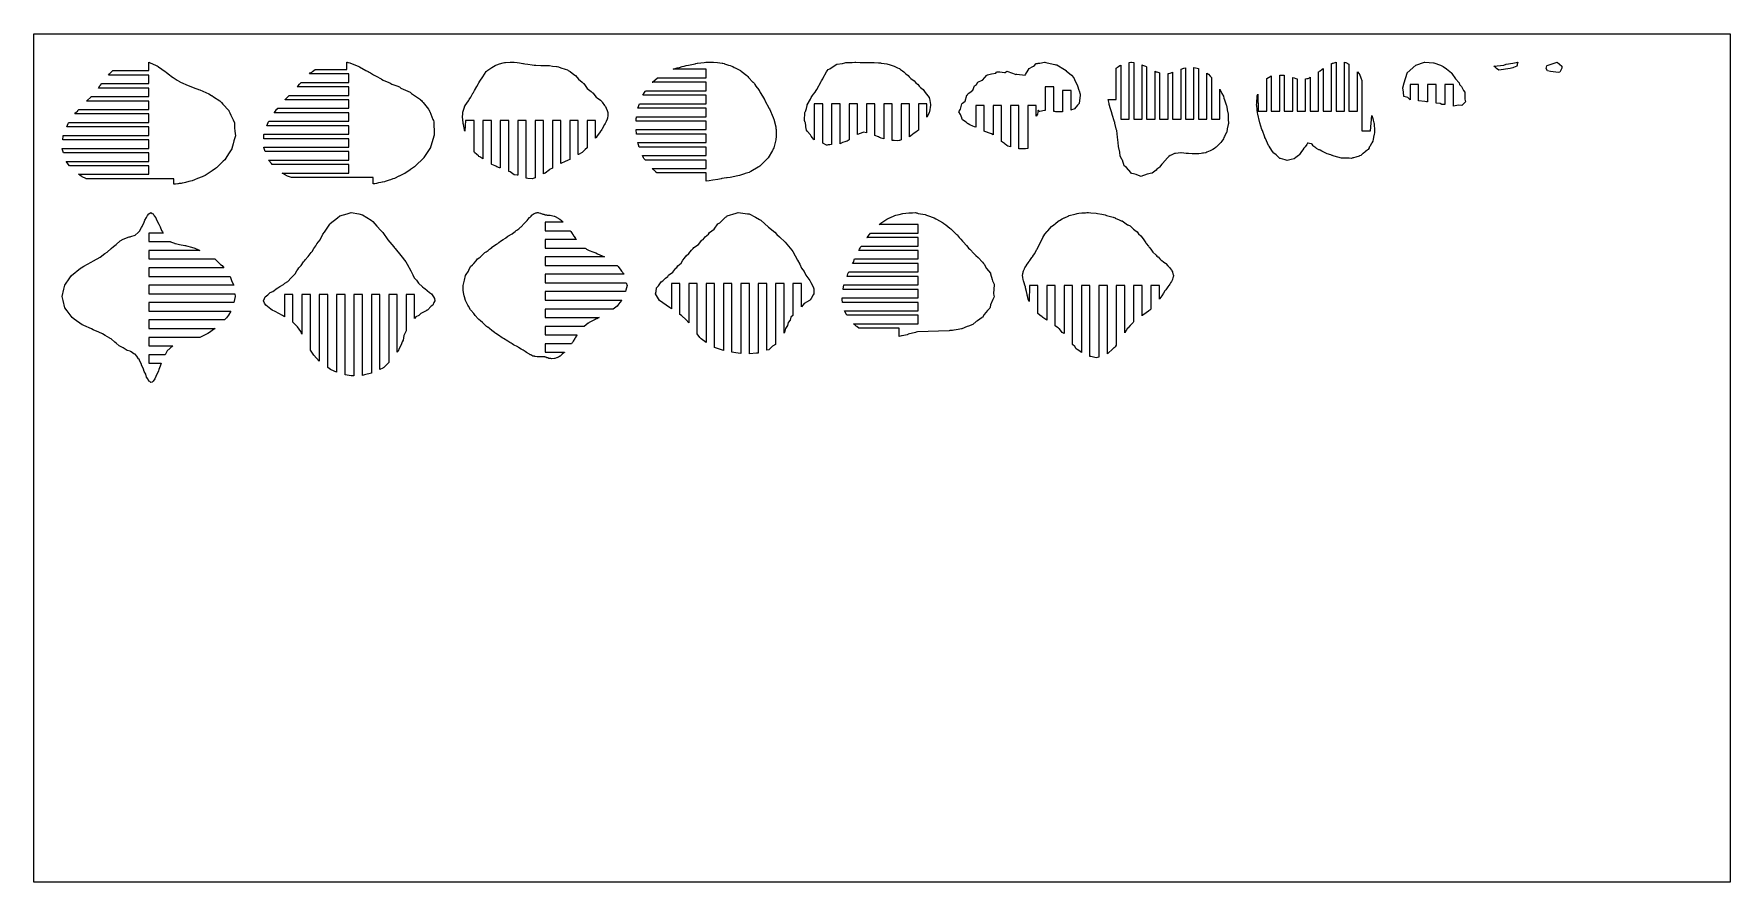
# Model space of a CAD drawing. Header units: metres. Extents: x 0 to 600, y 0 to 300.
import ezdxf

# ---------------------------------------------------------------- set-up
doc = ezdxf.new("R2010")
doc.units = ezdxf.units.M

msp = doc.modelspace()

# ---------------------------------------------------------------- linework, layer by layer
at = {"layer": 'sheet_boundary'}
for p, q in [((0, 300), (600, 300)), ((0, 0), (0, 300)), ((600, 300), (600, 0)), ((600, 0), (0, 0))]:
    msp.add_line(p, q, dxfattribs=at)
at = {"layer": 'X-1'}
for p, q in [((485.802951, 286.210221), (488.793727, 288.928682)), ((488.793727, 288.928682), (491.915558, 289.96812)), ((491.915558, 289.96812), (491.992781, 290)), ((491.992781, 290), (495.046083, 289.827536)), ((495.046083, 289.827536), (495.234733, 289.818077)), ((495.234733, 289.818077), (497.567386, 288.928692)), ((497.567386, 288.928692), (498.461473, 288.498134)), ((498.461473, 288.498134), (499.739218, 287.660458)), ((484.275586, 280.926718), (484.656176, 282.697818)), ((484.656176, 282.697818), (485.75581, 286.091106)), ((485.75581, 286.091106), (485.802951, 286.210221)), ((489.830682, 282.103275), (486.830682, 282.103275)), ((486.830682, 282.103275), (486.830682, 276.742356)), ((489.830682, 276.349469), (489.830682, 282.103275)), ((495.973308, 282.103275), (492.973308, 282.103275)), ((492.973308, 282.103275), (492.973308, 275.932649)), ((495.973308, 275.533247), (495.973308, 282.103275)), ((502.115935, 282.103275), (499.115935, 282.103275)), ((499.115935, 282.103275), (499.115935, 274.981392)), ((499.739218, 287.660458), (501.513318, 286.210221)), ((501.513318, 286.210221), (501.56143, 286.128796)), ((501.56143, 286.128796), (501.630306, 286.047853)), ((501.630306, 286.047853), (502.926664, 284.064894)), ((502.115935, 274.413741), (502.115935, 282.103275)), ((502.926664, 284.064894), (504.210593, 282.697818)), ((504.210593, 282.697818), (504.319891, 282.098561)), ((504.319891, 282.098561), (504.936149, 281.351022)), ((484.533072, 279.34146), (484.275586, 280.926718)), ((484.540091, 277.857595), (484.533072, 279.34146)), ((485.988945, 277.491379), (484.540091, 277.857595)), ((486.672409, 276.757224), (485.988945, 277.491379)), ((486.830682, 276.742356), (486.672409, 276.757224)), ((491.992781, 276.085669), (489.830682, 276.349469)), ((492.075421, 276.079716), (491.992781, 276.085669)), ((492.554761, 275.985103), (492.075421, 276.079716)), ((504.936149, 281.351022), (505.670212, 279.96442)), ((505.670212, 279.96442), (506.185172, 279.34146)), ((506.185172, 279.34146), (506.194012, 276.97068)), ((506.194012, 276.97068), (506.388354, 275.985103)), ((492.973308, 275.932649), (492.554761, 275.985103)), ((497.480248, 275.337822), (495.973308, 275.533247)), ((498.083071, 275.045034), (497.480248, 275.337822)), ((499.115935, 274.981392), (498.083071, 275.045034)), ((503.877943, 274.814188), (502.115935, 274.413741)), ((505.164802, 274.6626), (503.877943, 274.814188)), ((506.388354, 275.985103), (505.164802, 274.6626))]:
    msp.add_line(p, q, dxfattribs=at)
at = {"layer": 'X-10-1'}
for p, q in [((352.112934, 287.743742), (353.368977, 288.482995)), ((353.368977, 288.482995), (353.599639, 288.618752)), ((353.599639, 288.618752), (353.91535, 288.804566)), ((353.91535, 288.804566), (354.369368, 289.468612)), ((354.369368, 289.468612), (354.5566, 289.498715)), ((354.5566, 289.498715), (355.021525, 289.573466)), ((355.021525, 289.573466), (355.22749, 289.606581)), ((355.22749, 289.606581), (355.2964, 289.61766)), ((355.2964, 289.61766), (355.307833, 289.619499)), ((355.307833, 289.619499), (355.452597, 289.642774)), ((355.452597, 289.642774), (355.505295, 289.651247)), ((355.505295, 289.651247), (355.69844, 289.682301)), ((355.69844, 289.682301), (355.801676, 289.698899)), ((355.801676, 289.698899), (355.859265, 289.708158)), ((355.859265, 289.708158), (357.533472, 289.977338)), ((357.533472, 289.977338), (357.583556, 290)), ((357.583556, 290), (358.002156, 289.909338)), ((358.002156, 289.909338), (358.480012, 289.805843)), ((358.480012, 289.805843), (361.120101, 289.234044)), ((361.120101, 289.234044), (361.547637, 289.120667)), ((361.547637, 289.120667), (361.569167, 289.114957)), ((361.569167, 289.114957), (361.898476, 289.027629)), ((361.898476, 289.027629), (364.612984, 287.443453)), ((332.726707, 281.593668), (333.460403, 282.14358)), ((333.460403, 282.14358), (333.941296, 282.904017)), ((333.941296, 282.904017), (334.177636, 283.008871)), ((334.177636, 283.008871), (335.245926, 283.482825)), ((335.245926, 283.482825), (335.542164, 283.614254)), ((335.542164, 283.614254), (336.41491, 284.602511)), ((336.41491, 284.602511), (337.113682, 285.393769)), ((337.113682, 285.393769), (337.247618, 285.464402)), ((337.247618, 285.464402), (337.300399, 285.524256)), ((337.300399, 285.524256), (338.741619, 285.835101)), ((338.741619, 285.835101), (340.212549, 286.152353)), ((340.212549, 286.152353), (340.516021, 286.41796)), ((340.516021, 286.41796), (340.771822, 286.641845)), ((340.771822, 286.641845), (341.681872, 286.544586)), ((341.681872, 286.544586), (343.318399, 286.369686)), ((343.318399, 286.369686), (343.521432, 286.347987)), ((343.521432, 286.347987), (344.21706, 286.814102)), ((344.21706, 286.814102), (344.564215, 286.689028)), ((344.564215, 286.689028), (347.145118, 285.759175)), ((347.145118, 285.759175), (347.338074, 285.689657)), ((347.338074, 285.689657), (347.551052, 285.818284)), ((347.551052, 285.818284), (347.57894, 285.814669)), ((347.57894, 285.814669), (347.645203, 285.806078)), ((347.645203, 285.806078), (350.587817, 285.424568)), ((350.587817, 285.424568), (350.610295, 285.442263)), ((350.610295, 285.442263), (350.731154, 285.627374)), ((350.731154, 285.627374), (351.761043, 287.204777)), ((351.761043, 287.204777), (352.112934, 287.743742)), ((364.612984, 287.443453), (365.132111, 287.010982)), ((365.132111, 287.010982), (365.176691, 286.973844)), ((365.176691, 286.973844), (367.073371, 285.393769)), ((367.073371, 285.393769), (367.861974, 284.4185)), ((367.861974, 284.4185), (368.092611, 283.933937)), ((368.092611, 283.933937), (369.206504, 281.593667)), ((328.517139, 275.534131), (329.360863, 276.233506)), ((329.360863, 276.233506), (330.032884, 278.307899)), ((330.032884, 278.307899), (330.288713, 278.506526)), ((330.288713, 278.506526), (330.510029, 278.956451)), ((330.510029, 278.956451), (331.016718, 279.340235)), ((331.016718, 279.340235), (332.093274, 280.155658)), ((332.093274, 280.155658), (332.726707, 281.593668)), ((360.733449, 281.273416), (357.733449, 281.273416)), ((357.733449, 281.273416), (357.733449, 272.904171)), ((360.733449, 272.535034), (360.733449, 281.273416)), ((366.876075, 279.93278), (363.876075, 279.93278)), ((363.876075, 279.93278), (363.876075, 272.480947)), ((366.876075, 273.057818), (366.876075, 279.93278)), ((369.206504, 281.593667), (369.644074, 280.079795)), ((369.644074, 280.079795), (369.710855, 279.848754)), ((369.710855, 279.848754), (370.046764, 278.686599)), ((370.046764, 278.300459), (369.710855, 275.3853)), ((370.046764, 278.686599), (370.047621, 278.307899)), ((370.047621, 278.307899), (370.046764, 278.300459)), ((327.158111, 272.453277), (327.773567, 273.33452)), ((327.773567, 271.472927), (327.158111, 272.453277)), ((327.773567, 273.33452), (328.251675, 275.314085)), ((328.251675, 270.263815), (327.773567, 271.472927)), ((328.251675, 275.314085), (328.270431, 275.329632)), ((328.270431, 270.216382), (328.251675, 270.263815)), ((328.270431, 275.329632), (328.517139, 275.534131)), ((328.517139, 269.59247), (328.270431, 270.216382)), ((336.162942, 274.642344), (333.162942, 274.642344)), ((333.162942, 274.642344), (333.162942, 266.985753)), ((336.162942, 265.628572), (336.162942, 274.642344)), ((342.305569, 274.642344), (339.305569, 274.642344)), ((339.305569, 274.642344), (339.305569, 264.261208)), ((342.305569, 261.901784), (342.305569, 274.642344)), ((348.448195, 274.642344), (345.448195, 274.642344)), ((345.448195, 274.642344), (345.448195, 260.047213)), ((348.448195, 259.403456), (348.448195, 274.642344)), ((354.590822, 274.642344), (351.590822, 274.642344)), ((351.590822, 274.642344), (351.590822, 259.485415)), ((354.590822, 270.943787), (354.590822, 274.642344)), ((355.021525, 271.654734), (354.590822, 270.943787)), ((355.22749, 272.977133), (355.021525, 271.654734)), ((355.2964, 272.918056), (355.22749, 272.977133)), ((355.307833, 272.908255), (355.2964, 272.918056)), ((355.452597, 272.784149), (355.307833, 272.908255)), ((355.505295, 272.738971), (355.452597, 272.784149)), ((355.69844, 272.573388), (355.505295, 272.738971)), ((355.801676, 272.590169), (355.69844, 272.573388)), ((355.859265, 272.59953), (355.801676, 272.590169)), ((357.533472, 272.871666), (355.859265, 272.59953)), ((357.583556, 272.879807), (357.533472, 272.871666)), ((357.733449, 272.904171), (357.583556, 272.879807)), ((361.120101, 272.505645), (360.733449, 272.535034)), ((361.547637, 272.473149), (361.120101, 272.505645)), ((361.569167, 272.468063), (361.547637, 272.473149)), ((361.898476, 272.469902), (361.569167, 272.468063)), ((363.876075, 272.480947), (361.898476, 272.469902)), ((367.073371, 273.123232), (366.876075, 273.057818)), ((367.861974, 273.384694), (367.073371, 273.123232)), ((368.092611, 273.461162), (367.861974, 273.384694)), ((369.206504, 274.791492), (368.092611, 273.461162)), ((369.644074, 275.314085), (369.206504, 274.791492)), ((369.710855, 275.3853), (369.644074, 275.314085)), ((329.360863, 268.988953), (328.517139, 269.59247)), ((330.032884, 268.508256), (329.360863, 268.988953)), ((330.288713, 268.32526), (330.032884, 268.508256)), ((330.510029, 268.166953), (330.288713, 268.32526)), ((331.016718, 267.804518), (330.510029, 268.166953)), ((332.093274, 267.393821), (331.016718, 267.804518)), ((332.726707, 267.152173), (332.093274, 267.393821)), ((333.162942, 266.985753), (332.726707, 267.152173)), ((336.41491, 265.482454), (336.162942, 265.628572)), ((337.113682, 265.248373), (336.41491, 265.482454)), ((337.247618, 265.203506), (337.113682, 265.248373)), ((337.300399, 265.185824), (337.247618, 265.203506)), ((338.741619, 264.70303), (337.300399, 265.185824)), ((339.305569, 264.261208), (338.741619, 264.70303)), ((343.318399, 261.19295), (342.305569, 261.901784)), ((343.521432, 261.051599), (343.318399, 261.19295)), ((344.21706, 260.567303), (343.521432, 261.051599)), ((344.564215, 260.325614), (344.21706, 260.567303)), ((345.448195, 260.047213), (344.564215, 260.325614)), ((350.587817, 259.355783), (348.448195, 259.403456)), ((350.610295, 259.355282), (350.587817, 259.355783)), ((350.731154, 259.347187), (350.610295, 259.355282)), ((351.590822, 259.485415), (350.731154, 259.347187))]:
    msp.add_line(p, q, dxfattribs=at)
at = {"layer": 'X-10-2'}
for p, q in [((516.388354, 288.570644), (519.914673, 288.936778)), ((517.027177, 288.068806), (516.388354, 288.570644)), ((517.142368, 287.978316), (517.027177, 288.068806)), ((519.914673, 288.936778), (520.789322, 289.266731)), ((520.789322, 289.266731), (523.200441, 289.602011)), ((523.200441, 289.602011), (524.893831, 290)), ((523.414286, 288.068806), (523.200441, 287.978316)), ((524.600222, 288.570644), (523.414286, 288.068806)), ((524.675431, 288.936778), (524.600222, 288.570644)), ((524.743208, 289.266731), (524.675431, 288.936778)), ((524.812078, 289.602011), (524.743208, 289.266731)), ((524.893831, 290), (524.812078, 289.602011)), ((517.390978, 287.783016), (517.142368, 287.978316)), ((518.162974, 287.176561), (517.390978, 287.783016)), ((522.26732, 287.783016), (518.162974, 287.176561)), ((523.200441, 287.978316), (522.26732, 287.783016))]:
    msp.add_line(p, q, dxfattribs=at)
at = {"layer": 'X-2'}
for p, q in [((281.553035, 287.681185), (282.351368, 288.208367)), ((282.351368, 288.208367), (284.011822, 289.304855)), ((284.011822, 289.304855), (284.07726, 289.312337)), ((284.07726, 289.312337), (286.077667, 289.541062)), ((286.077667, 289.541062), (286.862991, 289.812668)), ((286.862991, 289.812668), (287.253085, 289.947583)), ((287.253085, 289.947583), (287.640803, 289.928308)), ((287.640803, 289.928308), (288.696993, 289.875799)), ((288.696993, 289.875799), (289.477286, 289.837007)), ((289.477286, 289.837007), (290.424259, 290)), ((290.424259, 290), (290.774389, 289.979894)), ((290.774389, 289.979894), (292.23646, 289.895935)), ((292.23646, 289.895935), (292.593091, 289.875456)), ((292.593091, 289.875456), (293.49586, 289.934709)), ((293.49586, 289.934709), (295.024574, 289.907843)), ((295.024574, 289.907843), (295.669802, 289.896504)), ((295.669802, 289.896504), (296.185039, 289.884952)), ((296.185039, 289.884952), (296.557303, 289.876605)), ((296.557303, 289.876605), (297.263909, 289.862036)), ((297.263909, 289.862036), (298.754932, 289.831293)), ((298.754932, 289.831293), (299.151088, 289.780847)), ((299.151088, 289.780847), (299.525134, 289.733217)), ((299.525134, 289.733217), (299.699011, 289.711076)), ((299.699011, 289.711076), (300.802922, 289.567733)), ((300.802922, 289.567733), (301.708585, 289.450132)), ((301.708585, 289.450132), (302.098361, 289.342726)), ((302.098361, 289.342726), (302.488879, 289.235116)), ((302.488879, 289.235116), (302.930332, 289.11347)), ((302.930332, 289.11347), (304.300374, 288.584279)), ((304.300374, 288.584279), (305.533546, 288.00862)), ((305.533546, 288.00862), (306.037417, 287.773408)), ((276.986756, 280.315561), (278.494658, 283.162139)), ((278.494658, 283.162139), (278.599555, 283.37708)), ((278.599555, 283.37708), (279.041672, 284.163282)), ((279.041672, 284.163282), (279.06131, 284.198204)), ((279.06131, 284.198204), (280.372938, 286.53329)), ((280.372938, 286.53329), (280.588936, 286.917831)), ((280.588936, 286.917831), (280.974144, 287.372399)), ((280.974144, 287.372399), (281.553035, 287.681185)), ((306.037417, 287.773408), (306.144318, 287.723505)), ((306.144318, 287.723505), (306.544573, 287.406527)), ((306.544573, 287.406527), (307.299658, 286.917832)), ((307.299658, 286.917832), (307.706049, 286.558802)), ((307.706049, 286.558802), (308.453718, 285.898267)), ((308.453718, 285.898267), (309.290051, 285.281132)), ((309.290051, 285.281132), (309.64469, 284.862782)), ((309.64469, 284.862782), (310.150327, 284.266309)), ((310.150327, 284.266309), (311.396898, 283.377081)), ((311.396898, 283.377081), (311.971339, 282.726606)), ((311.971339, 282.726606), (312.564406, 282.280722)), ((312.564406, 282.280722), (312.688662, 282.187303)), ((312.688662, 282.187303), (313.190001, 281.570472)), ((273.518104, 274.860509), (274.69429, 276.924246)), ((274.69429, 276.924246), (274.797969, 277.106161)), ((274.797969, 277.106161), (274.990889, 277.52607)), ((274.990889, 277.52607), (275.447017, 278.262111)), ((275.447017, 278.262111), (275.761764, 278.681869)), ((275.761764, 278.681869), (276.32438, 279.432194)), ((276.32438, 279.432194), (276.708, 279.943803)), ((276.708, 279.943803), (276.986756, 280.315561)), ((313.190001, 281.570472), (313.304226, 281.429932)), ((313.304226, 281.429932), (313.480021, 281.21364)), ((313.480021, 281.21364), (313.635609, 281.022209)), ((313.635609, 281.022209), (314.524955, 280.315561)), ((314.524955, 280.315561), (315.268194, 279.265616)), ((315.268194, 279.265616), (315.287909, 279.241145)), ((315.287909, 279.241145), (316.669575, 277.52607)), ((316.669575, 277.52607), (316.689947, 277.477107)), ((316.689947, 277.477107), (316.691642, 277.473032)), ((316.691642, 277.473032), (316.712833, 277.388934)), ((316.712833, 277.388934), (316.768539, 277.167855)), ((316.768539, 277.167855), (316.774167, 277.137174)), ((316.774167, 277.137174), (317.154169, 275.065887)), ((272.594808, 269.405457), (272.720354, 272.194948)), ((272.720354, 272.194948), (272.840195, 272.4933)), ((272.840195, 272.4933), (272.886427, 272.608397)), ((272.886427, 272.608397), (273.149395, 273.263076)), ((273.149395, 273.263076), (273.282393, 273.594187)), ((273.282393, 273.594187), (273.315933, 273.677687)), ((273.315933, 273.677687), (273.493949, 274.719186)), ((273.493949, 274.719186), (273.518104, 274.860509)), ((279.048507, 275.303169), (276.048507, 275.303169)), ((276.048507, 275.303169), (276.048507, 262.587879)), ((279.048507, 261.31735), (279.048507, 275.303169)), ((285.191134, 275.303169), (282.191134, 275.303169)), ((282.191134, 275.303169), (282.191134, 260.831431)), ((285.191134, 261.155387), (285.191134, 275.303169)), ((291.33376, 275.303169), (288.33376, 275.303169)), ((288.33376, 275.303169), (288.33376, 262.557133)), ((291.33376, 264.45428), (291.33376, 275.303169)), ((297.476387, 275.303169), (294.476387, 275.303169)), ((294.476387, 275.303169), (294.476387, 265.029119)), ((297.476387, 264.092957), (297.476387, 275.303169)), ((303.619014, 275.303169), (300.619014, 275.303169)), ((300.619014, 275.303169), (300.619014, 262.865754)), ((303.619014, 262.275849), (303.619014, 275.303169)), ((309.76164, 275.303169), (306.76164, 275.303169)), ((306.76164, 275.303169), (306.76164, 262.514802)), ((309.76164, 263.606519), (309.76164, 275.303169)), ((315.904267, 275.303169), (312.904267, 275.303169)), ((312.904267, 275.303169), (312.904267, 265.990366)), ((315.904267, 270.602748), (315.904267, 275.303169)), ((316.669575, 272.089379), (315.904267, 270.602748)), ((316.689947, 272.128952), (316.669575, 272.089379)), ((316.691642, 272.133841), (316.689947, 272.128952)), ((316.712833, 272.194948), (316.691642, 272.133841)), ((316.768539, 272.467953), (316.712833, 272.194948)), ((316.774167, 272.495538), (316.768539, 272.467953)), ((317.154169, 274.836227), (316.774167, 272.495538)), ((317.154169, 275.065887), (317.158111, 274.860509)), ((317.158111, 274.860509), (317.154169, 274.836227)), ((272.720354, 269.013718), (272.594808, 269.405457)), ((272.840195, 268.639781), (272.720354, 269.013718)), ((272.886427, 268.495525), (272.840195, 268.639781)), ((273.149395, 266.343938), (272.886427, 268.495525)), ((273.282393, 266.093437), (273.149395, 266.343938)), ((273.315933, 266.015144), (273.282393, 266.093437)), ((273.493949, 265.599592), (273.315933, 266.015144)), ((273.518104, 265.572555), (273.493949, 265.599592)), ((274.69429, 264.256055), (273.518104, 265.572555)), ((274.797969, 264.114944), (274.69429, 264.256055)), ((274.990889, 263.852373), (274.797969, 264.114944)), ((292.23646, 264.761472), (291.33376, 264.45428)), ((292.593091, 264.903784), (292.23646, 264.761472)), ((293.49586, 265.264029), (292.593091, 264.903784)), ((294.476387, 265.029119), (293.49586, 265.264029)), ((298.754932, 263.562694), (297.476387, 264.092957)), ((311.396898, 264.842576), (310.150327, 263.900319)), ((311.971339, 265.276783), (311.396898, 264.842576)), ((312.564406, 265.72507), (311.971339, 265.276783)), ((312.688662, 265.822065), (312.564406, 265.72507)), ((312.904267, 265.990366), (312.688662, 265.822065)), ((275.447017, 263.231569), (274.990889, 263.852373)), ((275.761764, 262.803188), (275.447017, 263.231569)), ((276.048507, 262.587879), (275.761764, 262.803188)), ((279.06131, 261.311219), (279.048507, 261.31735)), ((280.372938, 260.683141), (279.06131, 261.311219)), ((280.588936, 260.700757), (280.372938, 260.683141)), ((280.974144, 260.732175), (280.588936, 260.700757)), ((281.553035, 260.779388), (280.974144, 260.732175)), ((282.191134, 260.831431), (281.553035, 260.779388)), ((286.077667, 261.542632), (285.191134, 261.155387)), ((286.862991, 261.885667), (286.077667, 261.542632)), ((287.253085, 261.987004), (286.862991, 261.885667)), ((287.640803, 262.087724), (287.253085, 261.987004)), ((288.33376, 262.557133), (287.640803, 262.087724)), ((299.151088, 263.398392), (298.754932, 263.562694)), ((299.525134, 263.237903), (299.151088, 263.398392)), ((299.699011, 263.178748), (299.525134, 263.237903)), ((300.619014, 262.865754), (299.699011, 263.178748)), ((304.300374, 262.253983), (303.619014, 262.275849)), ((305.533546, 262.214407), (304.300374, 262.253983)), ((306.037417, 262.293653), (305.533546, 262.214407)), ((306.144318, 262.326296), (306.037417, 262.293653)), ((306.544573, 262.448518), (306.144318, 262.326296)), ((306.76164, 262.514802), (306.544573, 262.448518)), ((310.150327, 263.900319), (309.76164, 263.606519))]:
    msp.add_line(p, q, dxfattribs=at)
at = {"layer": 'X-3'}
for p, q in [((160.976522, 287.419174), (162.021362, 288.132332)), ((162.021362, 288.132332), (163.108061, 288.87406)), ((163.108061, 288.87406), (163.403549, 288.97602)), ((163.403549, 288.97602), (163.742205, 289.092875)), ((163.742205, 289.092875), (164.71476, 289.42846)), ((164.71476, 289.42846), (165.9943, 289.776866)), ((165.9943, 289.776866), (166.477002, 289.908301)), ((166.477002, 289.908301), (166.805557, 289.923391)), ((166.805557, 289.923391), (168.473544, 290)), ((168.473544, 290), (168.512997, 289.999401)), ((168.512997, 289.999401), (169.836405, 289.97932)), ((169.836405, 289.97932), (169.925624, 289.977966)), ((169.925624, 289.977966), (170.986109, 289.846945)), ((170.986109, 289.846945), (171.725449, 289.755601)), ((171.725449, 289.755601), (172.985141, 289.552905)), ((172.985141, 289.552905), (173.211853, 289.516425)), ((173.211853, 289.516425), (173.634843, 289.451706)), ((173.634843, 289.451706), (174.672252, 289.292976)), ((174.672252, 289.292976), (176.287131, 289.057935)), ((176.287131, 289.057935), (176.903769, 288.998686)), ((176.903769, 288.998686), (177.528042, 288.938704)), ((177.528042, 288.938704), (179.291965, 288.870639)), ((179.291965, 288.870639), (179.459934, 288.856725)), ((179.459934, 288.856725), (180.471477, 288.772935)), ((180.471477, 288.772935), (180.845051, 288.775833)), ((180.845051, 288.775833), (182.331606, 288.787367)), ((182.331606, 288.787367), (182.384402, 288.787776)), ((182.384402, 288.787776), (183.485595, 288.565804)), ((183.485595, 288.565804), (184.85167, 288.448378)), ((184.85167, 288.448378), (185.090902, 288.427814)), ((185.090902, 288.427814), (185.57488, 288.386212)), ((185.57488, 288.386212), (185.601773, 288.373883)), ((185.601773, 288.373883), (186.364306, 288.024298)), ((186.364306, 288.024298), (187.963505, 287.543028)), ((156.692633, 281.424064), (157.244511, 282.413129)), ((157.244511, 282.413129), (157.387096, 282.684631)), ((157.387096, 282.684631), (157.731975, 283.341329)), ((157.731975, 283.341329), (158.761124, 284.865319)), ((158.761124, 284.865319), (159.990319, 286.685545)), ((159.990319, 286.685545), (160.08782, 286.803628)), ((160.08782, 286.803628), (160.194684, 286.885529)), ((160.194684, 286.885529), (160.574252, 287.144604)), ((160.574252, 287.144604), (160.976522, 287.419174)), ((187.963505, 287.543028), (188.720501, 287.315214)), ((188.720501, 287.315214), (188.960615, 287.114202)), ((188.960615, 287.114202), (188.962743, 287.11242)), ((188.962743, 287.11242), (189.683169, 286.685543)), ((189.683169, 286.685543), (190.977854, 285.688762)), ((190.977854, 285.688762), (191.016506, 285.659004)), ((191.016506, 285.659004), (191.628646, 285.297908)), ((191.628646, 285.297908), (192.676775, 283.979076)), ((192.676775, 283.979076), (193.899904, 282.987944)), ((193.899904, 282.987944), (194.083656, 282.839045)), ((194.083656, 282.839045), (194.327689, 282.641299)), ((194.327689, 282.641299), (194.402941, 282.522262)), ((194.402941, 282.522262), (194.524121, 282.41313)), ((194.524121, 282.41313), (195.017113, 281.70812)), ((153.356288, 275.804761), (153.788074, 276.437693)), ((153.788074, 276.437693), (153.875584, 276.56597)), ((153.875584, 276.56597), (154.012236, 276.797854)), ((154.012236, 276.797854), (154.496263, 277.619203)), ((154.496263, 277.619203), (155.177566, 278.775309)), ((155.177566, 278.775309), (155.317331, 279.012478)), ((155.317331, 279.012478), (155.445141, 279.189114)), ((155.445141, 279.189114), (155.51721, 279.317496)), ((155.51721, 279.317496), (155.898889, 280.001533)), ((155.898889, 280.001533), (156.692633, 281.424064)), ((195.017113, 281.70812), (195.700317, 280.731093)), ((195.700317, 280.731093), (197.150638, 279.638123)), ((197.150638, 279.638123), (197.254518, 279.559838)), ((197.254518, 279.559838), (197.353057, 279.431119)), ((197.353057, 279.431119), (197.424993, 279.337152)), ((197.424993, 279.337152), (197.629497, 279.189114)), ((197.629497, 279.189114), (197.666714, 279.143386)), ((197.666714, 279.143386), (198.857032, 277.680873)), ((198.857032, 277.680873), (199.257712, 277.392321)), ((199.257712, 277.392321), (200.405172, 276.56597)), ((200.405172, 276.56597), (200.436089, 276.524609)), ((200.436089, 276.524609), (200.606246, 276.296969)), ((200.606246, 276.296969), (200.851525, 276.072496)), ((200.851525, 276.072496), (201.040784, 275.899292)), ((151.64037, 270.256518), (151.747986, 272.231284)), ((151.747986, 269.927701), (151.64037, 270.256518)), ((151.747986, 272.231284), (151.767402, 272.297219)), ((151.767402, 272.297219), (151.770341, 272.307198)), ((151.770341, 272.307198), (151.886508, 272.701693)), ((151.886508, 272.701693), (151.999339, 273.08486)), ((151.999339, 273.08486), (152.283214, 274.048875)), ((152.283214, 274.048875), (152.299797, 274.105191)), ((152.299797, 274.105191), (152.341962, 274.248379)), ((152.341962, 274.248379), (152.350429, 274.27686)), ((152.350429, 274.27686), (152.356672, 274.297861)), ((152.356672, 274.297861), (152.437583, 274.458078)), ((152.437583, 274.458078), (152.836872, 275.043375)), ((152.836872, 275.043375), (152.907768, 275.147298)), ((152.907768, 275.147298), (153.356288, 275.804761)), ((201.040784, 275.899292), (201.047386, 275.89325)), ((201.047386, 275.89325), (201.890429, 274.668337)), ((201.890429, 274.668337), (202.051948, 274.49342)), ((202.051948, 274.49342), (202.232526, 274.297861)), ((202.232526, 274.297861), (202.453811, 273.694357)), ((202.453811, 273.694357), (202.72953, 272.942399)), ((202.72953, 272.942399), (202.871316, 272.575935)), ((202.871316, 270.256518), (202.72953, 269.834444)), ((202.871316, 272.575935), (202.998403, 272.247461)), ((202.998403, 271.110276), (202.871316, 270.256518)), ((202.998403, 272.247461), (203.004662, 272.231284)), ((203.004662, 272.231284), (202.998403, 271.110276)), ((151.767402, 269.868376), (151.747986, 269.927701)), ((151.770341, 269.82923), (151.767402, 269.868376)), ((151.886508, 268.281753), (151.770341, 269.82923)), ((151.999339, 268.009249), (151.886508, 268.281753)), ((152.283214, 266.215176), (151.999339, 268.009249)), ((152.299797, 266.167363), (152.283214, 266.215176)), ((152.341962, 265.959378), (152.299797, 266.167363)), ((152.350429, 265.917614), (152.341962, 265.959378)), ((152.356672, 265.899231), (152.350429, 265.917614)), ((152.437583, 265.660996), (152.356672, 265.899231)), ((152.697152, 269.347345), (152.437583, 265.660996)), ((155.697152, 269.347345), (152.697152, 269.347345)), ((155.697152, 258.364612), (155.697152, 269.347345)), ((161.839778, 269.347345), (158.839778, 269.347345)), ((158.839778, 269.347345), (158.839778, 255.811902)), ((161.839778, 253.931556), (161.839778, 269.347345)), ((167.982405, 269.347345), (164.982405, 269.347345)), ((164.982405, 269.347345), (164.982405, 252.586771)), ((167.982405, 251.35172), (167.982405, 269.347345)), ((174.125031, 269.347345), (171.125031, 269.347345)), ((171.125031, 269.347345), (171.125031, 250.01427)), ((174.125031, 248.964627), (174.125031, 269.347345)), ((180.267658, 269.347345), (177.267658, 269.347345)), ((177.267658, 269.347345), (177.267658, 249.122537)), ((180.267658, 250.478143), (180.267658, 269.347345)), ((186.410284, 269.347345), (183.410284, 269.347345)), ((183.410284, 269.347345), (183.410284, 252.538796)), ((186.410284, 254.195133), (186.410284, 269.347345)), ((192.552911, 269.347345), (189.552911, 269.347345)), ((189.552911, 269.347345), (189.552911, 255.606273)), ((192.552911, 257.301944), (192.552911, 269.347345)), ((198.695538, 269.347345), (195.695538, 269.347345)), ((195.695538, 269.347345), (195.695538, 259.722678)), ((198.695538, 263.166598), (198.695538, 269.347345)), ((200.405172, 265.540197), (199.257712, 263.947067)), ((200.436089, 265.583121), (200.405172, 265.540197)), ((200.606246, 265.842002), (200.436089, 265.583121)), ((200.851525, 266.215176), (200.606246, 265.842002)), ((201.040784, 266.467431), (200.851525, 266.215176)), ((201.047386, 266.479276), (201.040784, 266.467431)), ((201.890429, 267.991942), (201.047386, 266.479276)), ((202.051948, 268.281753), (201.890429, 267.991942)), ((202.232526, 268.610639), (202.051948, 268.281753)), ((202.453811, 269.013666), (202.232526, 268.610639)), ((202.72953, 269.834444), (202.453811, 269.013666)), ((155.898889, 258.099907), (155.697152, 258.364612)), ((156.692633, 257.326643), (155.898889, 258.099907)), ((193.899904, 258.099907), (192.676775, 257.375321)), ((194.083656, 258.221945), (193.899904, 258.099907)), ((194.327689, 258.448754), (194.083656, 258.221945)), ((194.402941, 258.518695), (194.327689, 258.448754)), ((194.524121, 258.631323), (194.402941, 258.518695)), ((195.017113, 259.089521), (194.524121, 258.631323)), ((195.695538, 259.722678), (195.017113, 259.089521)), ((198.857032, 263.390802), (198.695538, 263.166598)), ((199.257712, 263.947067), (198.857032, 263.390802)), ((157.244511, 256.83069), (156.692633, 257.326643)), ((157.387096, 256.702554), (157.244511, 256.83069)), ((157.731975, 256.493288), (157.387096, 256.702554)), ((158.761124, 255.86882), (157.731975, 256.493288)), ((158.839778, 255.811902), (158.761124, 255.86882)), ((162.021362, 253.827493), (161.839778, 253.931556)), ((163.108061, 253.363443), (162.021362, 253.827493)), ((163.403549, 253.237261), (163.108061, 253.363443)), ((163.742205, 252.964623), (163.403549, 253.237261)), ((164.71476, 252.668314), (163.742205, 252.964623)), ((164.982405, 252.586771), (164.71476, 252.668314)), ((183.410284, 252.538796), (182.384402, 251.991247)), ((187.963505, 254.901401), (186.410284, 254.195133)), ((188.720501, 255.195881), (187.963505, 254.901401)), ((188.960615, 255.289288), (188.720501, 255.195881)), ((188.962743, 255.290427), (188.960615, 255.289288)), ((189.552911, 255.606273), (188.962743, 255.290427)), ((192.676775, 257.375321), (192.552911, 257.301944)), ((168.473544, 251.263935), (167.982405, 251.35172)), ((168.512997, 251.256883), (168.473544, 251.263935)), ((169.836405, 250.133206), (168.512997, 251.256883)), ((169.925624, 250.130329), (169.836405, 250.133206)), ((170.986109, 250.096127), (169.925624, 250.130329)), ((171.125031, 250.01427), (170.986109, 250.096127)), ((174.672252, 248.912125), (174.125031, 248.964627)), ((176.287131, 248.75719), (174.672252, 248.912125)), ((176.903769, 248.959868), (176.287131, 248.75719)), ((177.267658, 249.122537), (176.903769, 248.959868)), ((180.471477, 250.572919), (180.267658, 250.478143)), ((180.845051, 250.746634), (180.471477, 250.572919)), ((182.331606, 251.963068), (180.845051, 250.746634)), ((182.384402, 251.991247), (182.331606, 251.963068))]:
    msp.add_line(p, q, dxfattribs=at)
at = {"layer": 'X-4'}
for p, q in [((362.331388, 233.784522), (362.723553, 234.050313)), ((362.723553, 234.050313), (362.733184, 234.0551)), ((362.733184, 234.0551), (363.790414, 234.580601)), ((363.790414, 234.580601), (364.482042, 234.924377)), ((364.482042, 234.924377), (364.507599, 234.937081)), ((364.507599, 234.937081), (365.809535, 235.584208)), ((365.809535, 235.584208), (366.041258, 235.710457)), ((366.041258, 235.710457), (366.10553, 235.726453)), ((366.10553, 235.726453), (366.12797, 235.732038)), ((366.12797, 235.732038), (366.187646, 235.74689)), ((366.187646, 235.74689), (368.17285, 236.240973)), ((368.17285, 236.240973), (368.726465, 236.378758)), ((368.726465, 236.378758), (369.085477, 236.46811)), ((369.085477, 236.46811), (369.613279, 236.623825)), ((369.613279, 236.623825), (370.704891, 236.684129)), ((370.704891, 236.684129), (371.989147, 236.755074)), ((371.989147, 236.755074), (372.425854, 236.779199)), ((372.425854, 236.779199), (373.028931, 236.802088)), ((373.028931, 236.802088), (373.903372, 236.733384)), ((373.903372, 236.733384), (375.729565, 236.589901)), ((375.729565, 236.589901), (376.229505, 236.473552)), ((376.229505, 236.473552), (377.727053, 236.218537)), ((377.727053, 236.218537), (378.93656, 236.012572)), ((378.93656, 236.012572), (379.230278, 235.860816)), ((379.230278, 235.860816), (379.421985, 235.809608)), ((379.421985, 235.809608), (381.757765, 235.185677)), ((381.757765, 235.185677), (382.025976, 235.114032)), ((382.025976, 235.114032), (382.071377, 235.077309)), ((382.071377, 235.077309), (382.444964, 234.924377)), ((382.444964, 234.924377), (382.52551, 234.887347)), ((382.52551, 234.887347), (383.933851, 234.239874)), ((383.933851, 234.239874), (384.646147, 233.912402)), ((356.937075, 227.974004), (357.648011, 229.129956)), ((357.648011, 229.129956), (358.431139, 230.099267)), ((358.431139, 230.099267), (358.677701, 230.376506)), ((358.677701, 230.376506), (358.684312, 230.383939)), ((358.684312, 230.383939), (358.686983, 230.386942)), ((358.686983, 230.386942), (359.97759, 231.838125)), ((359.97759, 231.838125), (360.754261, 232.480368)), ((360.754261, 232.480368), (361.380271, 232.998027)), ((361.380271, 232.998027), (362.331388, 233.784522)), ((384.646147, 233.912402), (384.87182, 233.871688)), ((384.87182, 233.871688), (384.986025, 233.851085)), ((384.986025, 233.851085), (385.44071, 233.531433)), ((385.44071, 233.531433), (386.889866, 232.512652)), ((386.889866, 232.512652), (386.937923, 232.478867)), ((386.937923, 232.478867), (387.751347, 232.163491)), ((387.751347, 232.163491), (388.833255, 231.059528)), ((388.833255, 231.059528), (388.974698, 230.915202)), ((388.974698, 230.915202), (389.013627, 230.888843)), ((389.013627, 230.888843), (389.393248, 230.631798)), ((389.393248, 230.631798), (390.245264, 230.05489)), ((390.245264, 230.05489), (390.782059, 229.317045)), ((390.782059, 229.317045), (391.512236, 228.562103)), ((391.512236, 228.562103), (392.081044, 227.974003)), ((353.640189, 221.760917), (354.012371, 222.371901)), ((354.012371, 222.371901), (354.70693, 223.652088)), ((354.70693, 223.652088), (354.842168, 223.901352)), ((354.842168, 223.901352), (355.783987, 225.832875)), ((355.783987, 225.832875), (355.80088, 225.86752)), ((355.80088, 225.86752), (356.605726, 227.359688)), ((356.605726, 227.359688), (356.937075, 227.974004)), ((392.081044, 227.974003), (392.302975, 227.685804)), ((392.302975, 227.685804), (392.431707, 227.569668)), ((392.431707, 227.569668), (393.290802, 226.143309)), ((393.290802, 226.143309), (393.469969, 225.845838)), ((393.469969, 225.845838), (394.234459, 224.98255)), ((394.234459, 224.98255), (394.445425, 224.74432)), ((394.445425, 224.74432), (394.717072, 224.312626)), ((394.717072, 224.312626), (395.010202, 223.968535)), ((395.010202, 223.968535), (395.067435, 223.901352)), ((395.067435, 223.901352), (395.853382, 222.746946)), ((395.853382, 222.746946), (396.837192, 221.89315)), ((349.925336, 215.847026), (350.101411, 216.258648)), ((350.101411, 216.258648), (350.281848, 216.680467)), ((350.281848, 216.680467), (350.40526, 216.968975)), ((350.40526, 216.968975), (350.45513, 217.080174)), ((350.45513, 217.080174), (350.563462, 217.321724)), ((350.563462, 217.321724), (350.718988, 217.567449)), ((350.718988, 217.567449), (350.786368, 217.673907)), ((350.786368, 217.673907), (351.084899, 218.145571)), ((351.084899, 218.145571), (351.089469, 218.152792)), ((351.089469, 218.152792), (351.328137, 218.529876)), ((351.328137, 218.529876), (351.366866, 218.591068)), ((351.366866, 218.591068), (351.395954, 218.628688)), ((351.395954, 218.628688), (351.425555, 218.666972)), ((351.425555, 218.666972), (351.674165, 218.988508)), ((351.674165, 218.988508), (351.704129, 219.027261)), ((351.704129, 219.027261), (352.003275, 219.478559)), ((352.003275, 219.478559), (352.060514, 219.564911)), ((352.060514, 219.564911), (352.240948, 219.800955)), ((352.240948, 219.800955), (353.05235, 220.862437)), ((353.05235, 220.862437), (353.251891, 221.123479)), ((353.251891, 221.123479), (353.290057, 221.186132)), ((353.290057, 221.186132), (353.640189, 221.760917)), ((396.837192, 221.89315), (396.933161, 221.787402)), ((396.933161, 221.787402), (397.260528, 221.426675)), ((397.260528, 221.426675), (397.578326, 221.16871)), ((397.578326, 221.16871), (397.634048, 221.123478)), ((397.634048, 221.123478), (398.235076, 220.488637)), ((398.235076, 220.488637), (398.636016, 220.065141)), ((398.636016, 220.065141), (398.957404, 219.835735)), ((398.957404, 219.835735), (399.559476, 219.405979)), ((399.559476, 219.405979), (400.088069, 219.028672)), ((400.088069, 219.028672), (400.090045, 219.027262)), ((400.090045, 219.027262), (400.170058, 218.937077)), ((400.170058, 218.937077), (400.253995, 218.872469)), ((400.253995, 218.872469), (400.346607, 218.801184)), ((400.346607, 218.801184), (401.134479, 217.970754)), ((401.134479, 217.970754), (401.450928, 217.637211)), ((401.450928, 217.637211), (401.546404, 217.549158)), ((401.546404, 217.549158), (401.793011, 217.321724)), ((401.793011, 217.321724), (402.084643, 216.8583)), ((402.084643, 216.8583), (402.375554, 216.396023)), ((402.375554, 216.396023), (402.515549, 216.199593)), ((402.515549, 216.199593), (402.766823, 215.847026)), ((349.725443, 214.503362), (349.83636, 215.177183)), ((349.83636, 213.908287), (349.725443, 214.503362)), ((349.83636, 215.177183), (349.856068, 215.296912)), ((349.856068, 213.66999), (349.83636, 213.908287)), ((349.856068, 215.296912), (349.893335, 215.59288)), ((349.893335, 213.219393), (349.856068, 213.66999)), ((349.893335, 215.59288), (349.925336, 215.847026)), ((349.925336, 213.133104), (349.893335, 213.219393)), ((350.101411, 212.658326), (349.925336, 213.133104)), ((350.281848, 211.935424), (350.101411, 212.658326)), ((350.40526, 211.591947), (350.281848, 211.935424)), ((350.45513, 211.453149), (350.40526, 211.591947)), ((350.563462, 211.099491), (350.45513, 211.453149)), ((350.718988, 210.591759), (350.563462, 211.099491)), ((350.786368, 210.225198), (350.718988, 210.591759)), ((351.084899, 208.918901), (350.786368, 210.225198)), ((352.139586, 211.068154), (352.003275, 205.315307)), ((355.139586, 211.068154), (352.139586, 211.068154)), ((355.139586, 201.071563), (355.139586, 211.068154)), ((361.282212, 211.068154), (358.282212, 211.068154)), ((358.282212, 211.068154), (358.282212, 198.745075)), ((361.282212, 196.710107), (361.282212, 211.068154)), ((367.424839, 211.068154), (364.424839, 211.068154)), ((364.424839, 211.068154), (364.424839, 194.00153)), ((367.424839, 190.188575), (367.424839, 211.068154)), ((373.567465, 211.068154), (370.567465, 211.068154)), ((370.567465, 211.068154), (370.567465, 187.357536)), ((373.567465, 185.915638), (373.567465, 211.068154)), ((379.710092, 211.068154), (376.710092, 211.068154)), ((376.710092, 211.068154), (376.710092, 185.722017)), ((379.710092, 186.837129), (379.710092, 211.068154)), ((385.852719, 211.068154), (382.852719, 211.068154)), ((382.852719, 211.068154), (382.852719, 189.875321)), ((385.852719, 194.248138), (385.852719, 211.068154)), ((391.995345, 211.068154), (388.995345, 211.068154)), ((388.995345, 211.068154), (388.995345, 198.135822)), ((391.995345, 200.322017), (391.995345, 211.068154)), ((398.137972, 211.068154), (395.137972, 211.068154)), ((395.137972, 211.068154), (395.137972, 202.665858)), ((398.137972, 206.207072), (398.137972, 211.068154)), ((401.134479, 210.591759), (400.346607, 209.486754)), ((401.450928, 211.008865), (401.134479, 210.591759)), ((401.546404, 211.134711), (401.450928, 211.008865)), ((401.793011, 211.501576), (401.546404, 211.134711)), ((402.084643, 211.935424), (401.793011, 211.501576)), ((402.375554, 212.407559), (402.084643, 211.935424)), ((402.515549, 212.634766), (402.375554, 212.407559)), ((402.766823, 213.160932), (402.515549, 212.634766)), ((402.766823, 215.847026), (402.794742, 215.730617)), ((402.794742, 213.219393), (402.766823, 213.160932)), ((402.794742, 215.730617), (402.923806, 215.192468)), ((402.923806, 213.706377), (402.794742, 213.219393)), ((402.923806, 215.192468), (402.991427, 214.883078)), ((402.991427, 213.961521), (402.923806, 213.706377)), ((402.991427, 214.883078), (403.074418, 214.503362)), ((403.074418, 214.503362), (402.991427, 213.961521)), ((351.089469, 208.898173), (351.084899, 208.918901)), ((351.328137, 207.815723), (351.089469, 208.898173)), ((351.366866, 207.648621), (351.328137, 207.815723)), ((351.395954, 207.523118), (351.366866, 207.648621)), ((351.425555, 207.411524), (351.395954, 207.523118)), ((351.674165, 206.13746), (351.425555, 207.411524)), ((351.704129, 206.062607), (351.674165, 206.13746)), ((352.003275, 205.315307), (351.704129, 206.062607)), ((398.235076, 206.361802), (398.137972, 206.207072)), ((398.636016, 206.944466), (398.235076, 206.361802)), ((398.957404, 207.411524), (398.636016, 206.944466)), ((399.559476, 208.28786), (398.957404, 207.411524)), ((400.088069, 209.117062), (399.559476, 208.28786)), ((400.090045, 209.119918), (400.088069, 209.117062)), ((400.170058, 209.235556), (400.090045, 209.119918)), ((400.253995, 209.356864), (400.170058, 209.235556)), ((400.346607, 209.486754), (400.253995, 209.356864)), ((355.783987, 200.555622), (355.139586, 201.071563)), ((355.80088, 200.542827), (355.783987, 200.555622)), ((356.605726, 199.93324), (355.80088, 200.542827)), ((356.937075, 199.698405), (356.605726, 199.93324)), ((357.648011, 199.194548), (356.937075, 199.698405)), ((358.282212, 198.745075), (357.648011, 199.194548)), ((388.974698, 198.108015), (388.833255, 197.917525)), ((388.995345, 198.135822), (388.974698, 198.108015)), ((392.081044, 200.382893), (391.995345, 200.322017)), ((392.302975, 200.540539), (392.081044, 200.382893)), ((392.431707, 200.631983), (392.302975, 200.540539)), ((393.290802, 201.242234), (392.431707, 200.631983)), ((393.469969, 201.365191), (393.290802, 201.242234)), ((394.234459, 201.889842), (393.469969, 201.365191)), ((394.445425, 202.065956), (394.234459, 201.889842)), ((394.717072, 202.292727), (394.445425, 202.065956)), ((395.010202, 202.537432), (394.717072, 202.292727)), ((395.067435, 202.594959), (395.010202, 202.537432)), ((395.137972, 202.665858), (395.067435, 202.594959)), ((361.380271, 196.623924), (361.282212, 196.710107)), ((362.331388, 196.001261), (361.380271, 196.623924)), ((362.723553, 195.744524), (362.331388, 196.001261)), ((362.733184, 195.738218), (362.723553, 195.744524)), ((363.790414, 194.433705), (362.733184, 195.738218)), ((364.424839, 194.00153), (363.790414, 194.433705)), ((386.889866, 195.926803), (385.852719, 194.248138)), ((386.937923, 195.97603), (386.889866, 195.926803)), ((387.751347, 196.809266), (386.937923, 195.97603)), ((388.833255, 197.917525), (387.751347, 196.809266)), ((368.17285, 189.386971), (367.424839, 190.188575)), ((368.726465, 188.572451), (368.17285, 189.386971)), ((369.085477, 188.335531), (368.726465, 188.572451)), ((369.613279, 187.987224), (369.085477, 188.335531)), ((370.567465, 187.357536), (369.613279, 187.987224)), ((381.757765, 188.675949), (379.710092, 186.837129)), ((382.025976, 188.921644), (381.757765, 188.675949)), ((382.071377, 188.963234), (382.025976, 188.921644)), ((382.444964, 189.30546), (382.071377, 188.963234)), ((382.52551, 189.379245), (382.444964, 189.30546)), ((382.852719, 189.875321), (382.52551, 189.379245)), ((373.903372, 185.855555), (373.567465, 185.915638)), ((375.729565, 185.396721), (373.903372, 185.855555)), ((376.229505, 185.562579), (375.729565, 185.396721)), ((376.710092, 185.722017), (376.229505, 185.562579))]:
    msp.add_line(p, q, dxfattribs=at)
at = {"layer": 'X-5'}
for p, q in [((174.349007, 233.865575), (174.46688, 234.001677)), ((174.46688, 234.001677), (174.855332, 234.487835)), ((174.855332, 234.487835), (175.361022, 235.12072)), ((175.361022, 235.12072), (175.548994, 235.209946)), ((175.548994, 235.209946), (175.770111, 235.468411)), ((175.770111, 235.468411), (175.876918, 235.593258)), ((175.876918, 235.593258), (175.878654, 235.595288)), ((175.878654, 235.595288), (176.088012, 235.840007)), ((176.088012, 235.840007), (176.149918, 235.91237)), ((176.149918, 235.91237), (176.155332, 235.918699)), ((176.155332, 235.918699), (176.213708, 235.986935)), ((176.213708, 235.986935), (176.310266, 236.025036)), ((176.310266, 236.025036), (176.376507, 236.051174)), ((176.376507, 236.051174), (176.5, 236.099904)), ((176.5, 236.099904), (176.517412, 236.106775)), ((176.517412, 236.106775), (176.645262, 236.222153)), ((176.645262, 236.222153), (176.696346, 236.268253)), ((176.696346, 236.268253), (176.847914, 236.405035)), ((176.847914, 236.405035), (176.941047, 236.489084)), ((176.941047, 236.489084), (177.031649, 236.514404)), ((177.031649, 236.514404), (177.305343, 236.590891)), ((177.305343, 236.590891), (177.337782, 236.607836)), ((177.337782, 236.607836), (177.539586, 236.71325)), ((177.539586, 236.71325), (177.589822, 236.739492)), ((177.589822, 236.739492), (177.785109, 236.75916)), ((177.785109, 236.75916), (177.98663, 236.779457)), ((177.98663, 236.779457), (178.193588, 236.802088)), ((178.193588, 236.802088), (178.411739, 236.779457)), ((178.411739, 236.779457), (178.607381, 236.75916)), ((178.607381, 236.75916), (178.681187, 236.739492)), ((178.681187, 236.739492), (178.779658, 236.71325)), ((178.779658, 236.71325), (179.200554, 236.607836)), ((179.200554, 236.607836), (179.231852, 236.590891)), ((179.231852, 236.590891), (179.373125, 236.514404)), ((179.373125, 236.514404), (179.470498, 236.489084)), ((179.470498, 236.489084), (179.793727, 236.405035)), ((179.793727, 236.405035), (180.000887, 236.268253)), ((180.000887, 236.268253), (180.414478, 236.222153)), ((180.414478, 236.222153), (180.60562, 236.106775)), ((180.60562, 236.106775), (180.617002, 236.099904)), ((180.617002, 236.099904), (180.697731, 236.051174)), ((180.697731, 236.051174), (181.270283, 236.025036)), ((181.270283, 236.025036), (181.359097, 235.986935)), ((181.359097, 235.986935), (181.518156, 235.918699)), ((181.518156, 235.918699), (182.297786, 235.91237)), ((182.297786, 235.91237), (182.563746, 235.840007)), ((182.563746, 235.840007), (184.057832, 235.595288)), ((184.057832, 235.595288), (184.135448, 235.593258)), ((184.135448, 235.593258), (184.431255, 235.468411)), ((184.431255, 235.468411), (184.84922, 235.209946)), ((184.84922, 235.209946), (184.993507, 235.12072)), ((184.993507, 235.12072), (186.016947, 234.487835)), ((186.016947, 234.487835), (186.574451, 234.001677)), ((186.574451, 234.001677), (186.730527, 233.865575)), ((166.925294, 227.842683), (167.68999, 228.44681)), ((167.68999, 228.44681), (169.173201, 229.271955)), ((169.173201, 229.271955), (169.290093, 229.348956)), ((169.290093, 229.348956), (169.346308, 229.383857)), ((169.346308, 229.383857), (170.200745, 230.093736)), ((170.200745, 230.093736), (170.623857, 230.445263)), ((170.623857, 230.445263), (170.830465, 230.616916)), ((170.830465, 230.616916), (171.524634, 231.086038)), ((171.524634, 231.086038), (171.800424, 231.272418)), ((171.800424, 231.272418), (172.139758, 231.612765)), ((172.139758, 231.612765), (172.384161, 231.807148)), ((172.384161, 231.807148), (173.376035, 232.919534)), ((173.376035, 232.919534), (173.677004, 233.205845)), ((173.677004, 233.205845), (174.265661, 233.765831)), ((174.265661, 233.765831), (174.349007, 233.865575)), ((187.258071, 233.405544), (180.862531, 233.405544)), ((180.862531, 233.405544), (180.862531, 230.405544)), ((180.862531, 230.405544), (189.73188, 230.405544)), ((186.730527, 233.865575), (186.84491, 233.765831)), ((186.84491, 233.765831), (187.258071, 233.405544)), ((189.73188, 230.405544), (189.949232, 230.093736)), ((189.949232, 230.093736), (190.407282, 229.383857)), ((190.407282, 229.383857), (190.429802, 229.348956)), ((190.429802, 229.348956), (190.479487, 229.271955)), ((190.479487, 229.271955), (191.011913, 228.44681)), ((191.011913, 228.44681), (191.401727, 227.842683)), ((157.837066, 221.019289), (159.019148, 222.18694)), ((159.019148, 222.18694), (159.351284, 222.515021)), ((159.351284, 222.515021), (159.470151, 222.632437)), ((159.470151, 222.632437), (159.972141, 222.908376)), ((159.972141, 222.908376), (160.659045, 223.449426)), ((160.659045, 223.449426), (161.212054, 223.885012)), ((161.212054, 223.885012), (161.496461, 224.109029)), ((161.496461, 224.109029), (161.958238, 224.472754)), ((161.958238, 224.472754), (162.012373, 224.512718)), ((162.012373, 224.512718), (162.020591, 224.52203)), ((162.020591, 224.52203), (163.610996, 225.58286)), ((163.610996, 225.58286), (164.088583, 225.90142)), ((164.088583, 225.90142), (164.506004, 226.241469)), ((164.506004, 226.241469), (165.095786, 226.647203)), ((165.095786, 226.647203), (165.957809, 227.240222)), ((165.957809, 227.240222), (166.843016, 227.791448)), ((166.843016, 227.791448), (166.925294, 227.842683)), ((191.888063, 227.262917), (180.862531, 227.262917)), ((180.862531, 227.262917), (180.862531, 224.262917)), ((180.862531, 224.262917), (195.045721, 224.262917)), ((191.401727, 227.842683), (191.434787, 227.791448)), ((191.434787, 227.791448), (191.888063, 227.262917)), ((195.045721, 224.262917), (195.259998, 224.109029)), ((195.259998, 224.109029), (195.514172, 223.885012)), ((195.514172, 223.885012), (196.442871, 223.449426)), ((196.442871, 223.449426), (197.764798, 222.908376)), ((197.764798, 222.908376), (198.438988, 222.632437)), ((198.438988, 222.632437), (198.725865, 222.515021)), ((198.725865, 222.515021), (199.418926, 222.18694)), ((199.418926, 222.18694), (201.871809, 221.120291)), ((152.93887, 214.946652), (153.692174, 216.086694)), ((153.692174, 216.086694), (153.857813, 216.431231)), ((153.857813, 216.431231), (154.478967, 217.723253)), ((154.478967, 217.723253), (155.159232, 218.330985)), ((155.159232, 218.330985), (155.664692, 218.78255)), ((155.664692, 218.78255), (156.404415, 219.774985)), ((156.404415, 219.774985), (156.877476, 220.409658)), ((156.877476, 220.409658), (157.53657, 220.828383)), ((157.53657, 220.828383), (157.837066, 221.019289)), ((201.871809, 221.120291), (180.862531, 221.120291)), ((180.862531, 221.120291), (180.862531, 218.120291)), ((180.862531, 218.120291), (206.365719, 218.120291)), ((206.365719, 218.120291), (206.660227, 217.723253)), ((206.660227, 217.723253), (207.618602, 216.431231)), ((207.618602, 216.431231), (207.906923, 216.086694)), ((207.906923, 216.086694), (208.834998, 214.977664)), ((151.837705, 210.997137), (152.201111, 212.469051)), ((151.899304, 209.332764), (151.837705, 210.997137)), ((152.201111, 212.469051), (152.306112, 212.894339)), ((152.306112, 212.894339), (152.668974, 214.538194)), ((152.668974, 214.538194), (152.93887, 214.946652)), ((208.834998, 214.977664), (180.862531, 214.977664)), ((180.862531, 214.977664), (180.862531, 211.977664)), ((180.862531, 211.977664), (209.553405, 211.977664)), ((209.824857, 210.997137), (209.404059, 209.332764)), ((209.553405, 211.977664), (209.824857, 210.997137)), ((152.016133, 208.491327), (151.899304, 209.332764)), ((152.168934, 207.390801), (152.016133, 208.491327)), ((152.270744, 207.047337), (152.168934, 207.390801)), ((152.675808, 205.680821), (152.270744, 207.047337)), ((153.012012, 205.037411), (152.675808, 205.680821)), ((153.542495, 204.022201), (153.012012, 205.037411)), ((153.751038, 203.649611), (153.542495, 204.022201)), ((209.278221, 208.835038), (180.862531, 208.835038)), ((180.862531, 208.835038), (180.862531, 205.835038)), ((180.862531, 205.835038), (207.928717, 205.835038)), ((206.54362, 204.022201), (206.260912, 203.649611)), ((207.313925, 205.037411), (206.54362, 204.022201)), ((207.80985, 205.680821), (207.313925, 205.037411)), ((207.928717, 205.835038), (207.80985, 205.680821)), ((209.404059, 209.332764), (209.278221, 208.835038)), ((154.465381, 202.373342), (153.751038, 203.649611)), ((154.53775, 202.244045), (154.465381, 202.373342)), ((155.592257, 201.092676), (154.53775, 202.244045)), ((155.616179, 201.066556), (155.592257, 201.092676)), ((156.119312, 200.454904), (155.616179, 201.066556)), ((157.097679, 199.265516), (156.119312, 200.454904)), ((157.148221, 199.204073), (157.097679, 199.265516)), ((157.375705, 199.026808), (157.148221, 199.204073)), ((158.014914, 198.52871), (157.375705, 199.026808)), ((158.666687, 197.918332), (158.014914, 198.52871)), ((204.916493, 202.692411), (180.862531, 202.692411)), ((180.862531, 202.692411), (180.862531, 199.692411)), ((180.862531, 199.692411), (199.910257, 199.692411)), ((197.574512, 198.52871), (196.44287, 197.918332)), ((198.497988, 199.026808), (197.574512, 198.52871)), ((198.944452, 199.204073), (198.497988, 199.026808)), ((199.099204, 199.265516), (198.944452, 199.204073)), ((199.910257, 199.692411), (199.099204, 199.265516)), ((206.260912, 203.649611), (204.916493, 202.692411)), ((158.845944, 197.750461), (158.666687, 197.918332)), ((158.89911, 197.700672), (158.845944, 197.750461)), ((160.125817, 196.551876), (158.89911, 197.700672)), ((160.490488, 196.309607), (160.125817, 196.551876)), ((160.586126, 196.233758), (160.490488, 196.309607)), ((161.137558, 195.796425), (160.586126, 196.233758)), ((161.958239, 195.145554), (161.137558, 195.796425)), ((162.971935, 194.356922), (161.958239, 195.145554)), ((163.014638, 194.3237), (162.971935, 194.356922)), ((163.420234, 194.050493), (163.014638, 194.3237)), ((164.366033, 193.398897), (163.420234, 194.050493)), ((165.626954, 192.5302), (164.366033, 193.398897)), ((166.132618, 192.23084), (165.626954, 192.5302)), ((167.583363, 191.371978), (166.132618, 192.23084)), ((194.606447, 196.549784), (180.862531, 196.549784)), ((180.862531, 196.549784), (180.862531, 193.549784)), ((180.862531, 193.549784), (192.172748, 193.549784)), ((191.283568, 192.23084), (190.770714, 191.371978)), ((191.487311, 192.5302), (191.283568, 192.23084)), ((192.078539, 193.398897), (191.487311, 192.5302)), ((192.172748, 193.549784), (192.078539, 193.398897)), ((194.609107, 196.551876), (194.606447, 196.549784)), ((196.069854, 197.700672), (194.609107, 196.551876)), ((196.124826, 197.750461), (196.069854, 197.700672)), ((196.44287, 197.918332), (196.124826, 197.750461)), ((168.301844, 190.893295), (167.583363, 191.371978)), ((168.828052, 190.571853), (168.301844, 190.893295)), ((169.173201, 190.361014), (168.828052, 190.571853)), ((169.698335, 190.074476), (169.173201, 190.361014)), ((171.14239, 189.286533), (169.698335, 190.074476)), ((171.447547, 189.096053), (171.14239, 189.286533)), ((172.384161, 188.511414), (171.447547, 189.096053)), ((173.02245, 188.111037), (172.384161, 188.511414)), ((173.736985, 187.662834), (173.02245, 188.111037)), ((174.236262, 187.349655), (173.736985, 187.662834)), ((174.265661, 187.33105), (174.236262, 187.349655)), ((174.273967, 187.329091), (174.265661, 187.33105)), ((175.282888, 186.670875), (174.273967, 187.329091)), ((175.548994, 186.497269), (175.282888, 186.670875)), ((175.818293, 186.47215), (175.548994, 186.497269)), ((176.496357, 186.052607), (175.818293, 186.47215)), ((176.496414, 186.052571), (176.496357, 186.052607)), ((176.517412, 186.039579), (176.496414, 186.052571)), ((176.97103, 186.010231), (176.517412, 186.039579)), ((177.014647, 185.988962), (176.97103, 186.010231)), ((190.165376, 190.407158), (180.862531, 190.407158)), ((180.862531, 190.407158), (180.862531, 187.407158)), ((180.862531, 187.407158), (187.699038, 187.407158)), ((186.048501, 186.010231), (186.023555, 185.988962)), ((186.082923, 186.039579), (186.048501, 186.010231)), ((186.098162, 186.052571), (186.082923, 186.039579)), ((186.098204, 186.052607), (186.098162, 186.052571)), ((186.590289, 186.47215), (186.098204, 186.052607)), ((186.619752, 186.497269), (186.590289, 186.47215)), ((186.823376, 186.670875), (186.619752, 186.497269)), ((187.606193, 187.329091), (186.823376, 186.670875)), ((187.608523, 187.33105), (187.606193, 187.329091)), ((187.630649, 187.349655), (187.608523, 187.33105)), ((187.699038, 187.407158), (187.630649, 187.349655)), ((190.292933, 190.571853), (190.165376, 190.407158)), ((190.484877, 190.893295), (190.292933, 190.571853)), ((190.770714, 191.371978), (190.484877, 190.893295)), ((177.026201, 185.983328), (177.014647, 185.988962)), ((177.0458, 185.973771), (177.026201, 185.983328)), ((177.048212, 185.972595), (177.0458, 185.973771)), ((177.166685, 185.914825), (177.048212, 185.972595)), ((177.176114, 185.910228), (177.166685, 185.914825)), ((177.183732, 185.906513), (177.176114, 185.910228)), ((177.193803, 185.901602), (177.183732, 185.906513)), ((177.305343, 185.847213), (177.193803, 185.901602)), ((177.98663, 185.830158), (177.305343, 185.847213)), ((180.719962, 185.751563), (177.98663, 185.830158)), ((180.794351, 185.697453), (180.719962, 185.751563)), ((181.200788, 185.658292), (180.794351, 185.697453)), ((181.452364, 185.434867), (181.200788, 185.658292)), ((181.463231, 185.425217), (181.452364, 185.434867)), ((181.962776, 185.376176), (181.463231, 185.425217)), ((182.1979, 185.201673), (181.962776, 185.376176)), ((182.222075, 185.183731), (182.1979, 185.201673)), ((182.803711, 185.164506), (182.222075, 185.183731)), ((182.852114, 185.162906), (182.803711, 185.164506)), ((183.122387, 185.083782), (182.852114, 185.162906)), ((184.115369, 185.162906), (183.122387, 185.083782)), ((184.135447, 185.164506), (184.115369, 185.162906)), ((184.195593, 185.183731), (184.135447, 185.164506)), ((184.251721, 185.201673), (184.195593, 185.183731)), ((184.803055, 185.376176), (184.251721, 185.201673)), ((184.920694, 185.425217), (184.803055, 185.376176)), ((184.943844, 185.434867), (184.920694, 185.425217)), ((185.479798, 185.658292), (184.943844, 185.434867)), ((185.544514, 185.697453), (185.479798, 185.658292)), ((185.633936, 185.751563), (185.544514, 185.697453)), ((185.76382, 185.830158), (185.633936, 185.751563)), ((185.792005, 185.847213), (185.76382, 185.830158)), ((185.881888, 185.901602), (185.792005, 185.847213)), ((185.890003, 185.906513), (185.881888, 185.901602)), ((185.896142, 185.910228), (185.890003, 185.906513)), ((185.90374, 185.914825), (185.896142, 185.910228)), ((185.999209, 185.972595), (185.90374, 185.914825)), ((186.001153, 185.973771), (185.999209, 185.972595)), ((186.016947, 185.983328), (186.001153, 185.973771)), ((186.023555, 185.988962), (186.016947, 185.983328))]:
    msp.add_line(p, q, dxfattribs=at)
at = {"layer": 'X-7'}
for p, q in [((39.003539, 233.371339), (39.279221, 234.153384)), ((39.279221, 234.153384), (39.828614, 235.114489)), ((39.828614, 235.114489), (40.182124, 235.829707)), ((40.182124, 235.829707), (40.617033, 236.351814)), ((40.617033, 236.351814), (40.998089, 236.631085)), ((40.998089, 236.631085), (41.405452, 236.802088)), ((41.405452, 236.802088), (41.770145, 236.518944)), ((41.770145, 236.518944), (42.230527, 236.323177)), ((42.230527, 236.323177), (42.539872, 235.639833)), ((42.539872, 235.639833), (43.136062, 234.927491)), ((43.136062, 234.927491), (43.351525, 234.227551)), ((43.351525, 234.227551), (44.183345, 232.756476)), ((31.556989, 227.388292), (33.650181, 228.194105)), ((33.650181, 228.194105), (34.057794, 228.277187)), ((34.057794, 228.277187), (34.320208, 228.359717)), ((34.320208, 228.359717), (35.763542, 228.860729)), ((35.763542, 228.860729), (36.848084, 229.744122)), ((36.848084, 229.744122), (37.050721, 229.880162)), ((37.050721, 229.880162), (37.318428, 230.25073)), ((37.318428, 230.25073), (38.098003, 231.493966)), ((38.098003, 231.493966), (38.240219, 231.919118)), ((38.240219, 231.919118), (39.003539, 233.371339)), ((45.693092, 229.532918), (40.619234, 229.532918)), ((40.619234, 229.532918), (40.619234, 226.532918)), ((44.183345, 232.756476), (44.256625, 232.492272)), ((44.256625, 232.492272), (44.616288, 231.761917)), ((44.616288, 231.761917), (45.103661, 230.521276)), ((45.103661, 230.521276), (45.470524, 230.01251)), ((45.470524, 230.01251), (45.693092, 229.532918)), ((23.387924, 220.979342), (25.133883, 222.278185)), ((25.133883, 222.278185), (25.881258, 222.791235)), ((25.881258, 222.791235), (27.289125, 224.088668)), ((27.289125, 224.088668), (28.107352, 224.820185)), ((28.107352, 224.820185), (29.072544, 225.558375)), ((29.072544, 225.558375), (30.547886, 226.823744)), ((30.547886, 226.823744), (31.556989, 227.388292)), ((40.619234, 226.532918), (48.255851, 226.532918)), ((58.727422, 223.390292), (40.619234, 223.390292)), ((40.619234, 223.390292), (40.619234, 220.390292)), ((48.255851, 226.532918), (48.303873, 226.491746)), ((48.303873, 226.491746), (49.677076, 225.963296)), ((49.677076, 225.963296), (49.850887, 225.914359)), ((49.850887, 225.914359), (50.068293, 225.856813)), ((50.068293, 225.856813), (51.495246, 225.514828)), ((51.495246, 225.514828), (53.436878, 225.185392)), ((53.436878, 225.185392), (53.603991, 225.128738)), ((53.603991, 225.128738), (53.944941, 225.055012)), ((53.944941, 225.055012), (55.787178, 224.576774)), ((55.787178, 224.576774), (56.875408, 224.25027)), ((56.875408, 224.25027), (58.159376, 223.613329)), ((58.159376, 223.613329), (58.727422, 223.390292)), ((13.330592, 214.583984), (16.490464, 217.094003)), ((16.490464, 217.094003), (16.714319, 217.26604)), ((16.714319, 217.26604), (17.699319, 217.803778)), ((17.699319, 217.803778), (20.303283, 219.255698)), ((20.303283, 219.255698), (21.122436, 219.773424)), ((21.122436, 219.773424), (23.387924, 220.979342)), ((40.619234, 220.390292), (64.050611, 220.390292)), ((67.231428, 217.247665), (40.619234, 217.247665)), ((40.619234, 217.247665), (40.619234, 214.247665)), ((64.050611, 220.390292), (66.038245, 218.499503)), ((66.038245, 218.499503), (66.626819, 218.13149)), ((66.626819, 218.13149), (67.231428, 217.247665)), ((10.552125, 209.747486), (10.880556, 211.109448)), ((10.880556, 211.109448), (12.710785, 213.733541)), ((12.710785, 213.733541), (13.330592, 214.583984)), ((40.619234, 214.247665), (69.369398, 214.247665)), ((70.762746, 211.105039), (40.619234, 211.105039)), ((40.619234, 211.105039), (40.619234, 208.105039)), ((69.369398, 214.247665), (70.053623, 212.396835)), ((70.053623, 212.396835), (70.758453, 211.162312)), ((70.758453, 211.162312), (70.762746, 211.105039)), ((10, 207.124511), (10.552125, 209.747486)), ((10.309201, 205.671925), (10, 207.124511)), ((10.95103, 203.148775), (10.309201, 205.671925)), ((40.619234, 208.105039), (71.025227, 208.105039)), ((70.691967, 204.962412), (40.619234, 204.962412)), ((40.619234, 204.962412), (40.619234, 201.962412)), ((71.175969, 207.124511), (70.691967, 204.962412)), ((71.025227, 208.105039), (71.175969, 207.124511)), ((11.727278, 202.034851), (10.95103, 203.148775)), ((13.519585, 199.715254), (11.727278, 202.034851)), ((14.234935, 199.148793), (13.519585, 199.715254)), ((17.102678, 197.142495), (14.234935, 199.148793)), ((40.619234, 201.962412), (69.598014, 201.962412)), ((67.446579, 198.819785), (40.619234, 198.819785)), ((40.619234, 198.819785), (40.619234, 195.819785)), ((68.173075, 199.593406), (67.446579, 198.819785)), ((68.79141, 200.498802), (68.173075, 199.593406)), ((69.598014, 201.962412), (68.79141, 200.498802)), ((17.224688, 197.077006), (17.102678, 197.142495)), ((17.699319, 196.863362), (17.224688, 197.077006)), ((20.343861, 195.65989), (17.699319, 196.863362)), ((20.936134, 195.343448), (20.343861, 195.65989)), ((22.99265, 194.480419), (20.936134, 195.343448)), ((24.230314, 193.889084), (22.99265, 194.480419)), ((25.160207, 193.358617), (24.230314, 193.889084)), ((26.877891, 192.412814), (25.160207, 193.358617)), ((26.996233, 192.308515), (26.877891, 192.412814)), ((27.289123, 192.103323), (26.996233, 192.308515)), ((28.602242, 190.987568), (27.289123, 192.103323)), ((40.619234, 195.819785), (64.131467, 195.819785)), ((58.661901, 192.677159), (40.619234, 192.677159)), ((40.619234, 192.677159), (40.619234, 189.677159)), ((61.573943, 194.081343), (58.661901, 192.677159)), ((62.059381, 194.368931), (61.573943, 194.081343)), ((63.534746, 195.404594), (62.059381, 194.368931)), ((64.131467, 195.819785), (63.534746, 195.404594)), ((29.133313, 190.636863), (28.602242, 190.987568)), ((30.110677, 189.706999), (29.133313, 190.636863)), ((31.530649, 188.963205), (30.110677, 189.706999)), ((31.543709, 188.953252), (31.530649, 188.963205)), ((31.556989, 188.949452), (31.543709, 188.953252)), ((32.987718, 188.003989), (31.556989, 188.949452)), ((34.057793, 187.734593), (32.987718, 188.003989)), ((34.220808, 187.624763), (34.057793, 187.734593)), ((34.420666, 187.51426), (34.220808, 187.624763)), ((35.39812, 186.880404), (34.420666, 187.51426)), ((35.763542, 186.680297), (35.39812, 186.880404)), ((36.391981, 186.033557), (35.763542, 186.680297)), ((37.050721, 185.110261), (36.391981, 186.033557)), ((40.619234, 189.677159), (49.103303, 189.677159)), ((46.402855, 186.534532), (40.619234, 186.534532)), ((40.619234, 186.534532), (40.619234, 183.534532)), ((46.849477, 187.450235), (46.402855, 186.534532)), ((47.176272, 187.92207), (46.849477, 187.450235)), ((49.103303, 189.677159), (47.176272, 187.92207)), ((37.203783, 184.901979), (37.050721, 185.110261)), ((37.478012, 184.296917), (37.203783, 184.901979)), ((38.010153, 183.240817), (37.478012, 184.296917)), ((38.098003, 182.945208), (38.010153, 183.240817)), ((38.801224, 181.406877), (38.098003, 182.945208)), ((39.003539, 180.627006), (38.801224, 181.406877)), ((39.534668, 179.602533), (39.003539, 180.627006)), ((40.619234, 183.534532), (45.032582, 183.534532)), ((44.048808, 180.867448), (43.136062, 178.789052)), ((44.183344, 181.299088), (44.048808, 180.867448)), ((44.613637, 182.493291), (44.183344, 181.299088)), ((45.032582, 183.534532), (44.613637, 182.493291)), ((39.828614, 178.587306), (39.534668, 179.602533)), ((40.25178, 178.032028), (39.828614, 178.587306)), ((40.617033, 177.181359), (40.25178, 178.032028)), ((40.996126, 177.00414), (40.617033, 177.181359)), ((41.405452, 176.677277), (40.996126, 177.00414)), ((41.820562, 176.881049), (41.405452, 176.677277)), ((42.230527, 177.213938), (41.820562, 176.881049)), ((42.798701, 178.038842), (42.230527, 177.213938)), ((43.136062, 178.789052), (42.798701, 178.038842))]:
    msp.add_line(p, q, dxfattribs=at)
at = {"layer": 'X-8'}
for p, q in [((104.809156, 232.944561), (107.368764, 234.947538)), ((107.368764, 234.947538), (108.241583, 235.673068)), ((108.241583, 235.673068), (110.828767, 236.414793)), ((110.828767, 236.414793), (112.233761, 236.802088)), ((112.233761, 236.802088), (114.930203, 236.334992)), ((114.930203, 236.334992), (116.270987, 236.030153)), ((116.270987, 236.030153), (119.271942, 234.124691)), ((119.271942, 234.124691), (119.850951, 233.694614)), ((101.205004, 227.199295), (102.1707, 229.218752)), ((102.1707, 229.218752), (102.746326, 229.823921)), ((102.746326, 229.823921), (104.168533, 232.061114)), ((104.168533, 232.061114), (104.644413, 232.697524)), ((104.644413, 232.697524), (104.809156, 232.944561)), ((119.850951, 233.694614), (121.327978, 232.061114)), ((121.327978, 232.061114), (122.754253, 230.441048)), ((122.754253, 230.441048), (123.421018, 229.703598)), ((123.421018, 229.703598), (125.194189, 227.17529)), ((97.038672, 221.299025), (98.015759, 222.727864)), ((98.015759, 222.727864), (98.4058, 223.085288)), ((98.4058, 223.085288), (98.991276, 224.053837)), ((98.991276, 224.053837), (99.729738, 225.064959)), ((99.729738, 225.064959), (100.037144, 225.711021)), ((100.037144, 225.711021), (101.205004, 227.199295)), ((125.194189, 227.17529), (127.327455, 224.637834)), ((127.327455, 224.637834), (127.512558, 224.367968)), ((127.512558, 224.367968), (127.780444, 224.053838)), ((127.780444, 224.053838), (129.828417, 221.599873)), ((92.354684, 215.12488), (93.029293, 216.161591)), ((93.029293, 216.161591), (93.343299, 216.632107)), ((93.343299, 216.632107), (93.756881, 217.236278)), ((93.756881, 217.236278), (94.505065, 218.111246)), ((94.505065, 218.111246), (95.379152, 219.361881)), ((95.379152, 219.361881), (95.663883, 219.757449)), ((95.663883, 219.757449), (95.906507, 220.07022)), ((95.906507, 220.07022), (97.038672, 221.299025)), ((129.828417, 221.599873), (131.533762, 219.361881)), ((131.533762, 219.361881), (132.026837, 218.610163)), ((132.026837, 218.610163), (133.280613, 216.161591)), ((133.280613, 216.161591), (133.981702, 214.831507)), ((84.468518, 208.944686), (85.992014, 210.082779)), ((85.992014, 210.082779), (86.304221, 210.204382)), ((86.304221, 210.204382), (86.948633, 210.637453)), ((86.948633, 210.637453), (88.266051, 211.316586)), ((88.266051, 211.316586), (88.727156, 211.781725)), ((88.727156, 211.781725), (89.876996, 212.480844)), ((89.876996, 212.480844), (91.034465, 213.746614)), ((91.034465, 213.746614), (91.149459, 213.851707)), ((91.149459, 213.851707), (91.315866, 214.065035)), ((91.315866, 214.065035), (92.354684, 215.12488)), ((133.981702, 214.831507), (134.543077, 213.746614)), ((134.543077, 213.746614), (135.305829, 212.888799)), ((135.305829, 212.888799), (136.056769, 211.781725)), ((136.056769, 211.781725), (137.445751, 210.554764)), ((137.445751, 210.554764), (138.037338, 210.082779)), ((138.037338, 210.082779), (138.319464, 209.919555)), ((81.175969, 205.57636), (81.563046, 206.360037)), ((81.577399, 204.769393), (81.175969, 205.57636)), ((81.563046, 206.360037), (81.751847, 207.055575)), ((82.045167, 204.028373), (81.577399, 204.769393)), ((81.751847, 207.055575), (82.751049, 207.697243)), ((83.820454, 202.628228), (82.045167, 204.028373)), ((82.751049, 207.697243), (83.517108, 208.534791)), ((83.517108, 208.534791), (84.468518, 208.944686)), ((91.643782, 207.88731), (88.643782, 207.88731)), ((88.643782, 207.88731), (88.643782, 199.980863)), ((91.643782, 198.012873), (91.643782, 207.88731)), ((97.786408, 207.88731), (94.786408, 207.88731)), ((94.786408, 207.88731), (94.786408, 193.840682)), ((97.786408, 188.145074), (97.786408, 207.88731)), ((103.929035, 207.88731), (100.929035, 207.88731)), ((100.929035, 207.88731), (100.929035, 184.302853)), ((103.929035, 181.998039), (103.929035, 207.88731)), ((110.071661, 207.88731), (107.071661, 207.88731)), ((107.071661, 207.88731), (107.071661, 180.382139)), ((110.071661, 179.46092), (110.071661, 207.88731)), ((116.214288, 207.88731), (113.214288, 207.88731)), ((113.214288, 207.88731), (113.214288, 179.11284)), ((116.214288, 179.147217), (116.214288, 207.88731)), ((122.356915, 207.88731), (119.356915, 207.88731)), ((119.356915, 207.88731), (119.356915, 179.955502)), ((122.356915, 181.327925), (122.356915, 207.88731)), ((128.499541, 207.88731), (125.499541, 207.88731)), ((125.499541, 207.88731), (125.499541, 183.812114)), ((128.499541, 187.428335), (128.499541, 207.88731)), ((134.642168, 207.88731), (131.642168, 207.88731)), ((131.642168, 207.88731), (131.642168, 194.990722)), ((134.642168, 199.302132), (134.642168, 207.88731)), ((138.319464, 209.919555), (139.954696, 208.534791)), ((139.954696, 208.534791), (140.606015, 208.019552)), ((141.073935, 204.028372), (140.480364, 203.658521)), ((140.606015, 208.019552), (141.380514, 207.055575)), ((141.49587, 205.005199), (141.073935, 204.028372)), ((141.380514, 207.055575), (141.65552, 206.420663)), ((141.837705, 205.57636), (141.49587, 205.005199)), ((141.65552, 206.420663), (141.837705, 205.57636)), ((84.301154, 202.329426), (83.820454, 202.628228)), ((85.297687, 201.801659), (84.301154, 202.329426)), ((87.979697, 200.364537), (85.297687, 201.801659)), ((88.643782, 199.980863), (87.979697, 200.364537)), ((91.728715, 197.94956), (91.643782, 198.012873)), ((135.147981, 199.883274), (134.642168, 199.302132)), ((136.11323, 200.364537), (135.147981, 199.883274)), ((136.915512, 201.16458), (136.11323, 200.364537)), ((138.809119, 202.099651), (136.915512, 201.16458)), ((139.040183, 202.273938), (138.809119, 202.099651)), ((139.169506, 202.329426), (139.040183, 202.273938)), ((140.480364, 203.658521), (139.169506, 202.329426)), ((93.260522, 196.35676), (91.728715, 197.94956)), ((94.358687, 194.74927), (93.260522, 196.35676)), ((94.786408, 193.840682), (94.358687, 194.74927)), ((130.887692, 193.359896), (130.564568, 191.622803)), ((131.594032, 194.74927), (130.887692, 193.359896)), ((131.642168, 194.990722), (131.594032, 194.74927)), ((99.010377, 186.431761), (97.786408, 188.145074)), ((100.929035, 184.302853), (99.010377, 186.431761)), ((128.850682, 187.813041), (128.499541, 187.428335)), ((129.198318, 188.76576), (128.850682, 187.813041)), ((129.910283, 190.057313), (129.198318, 188.76576)), ((130.230631, 191.070933), (129.910283, 190.057313)), ((130.564568, 191.622803), (130.230631, 191.070933)), ((104.855831, 181.348373), (103.929035, 181.998039)), ((105.101135, 181.207686), (104.855831, 181.348373)), ((107.071661, 180.382139), (105.101135, 181.207686)), ((123.450664, 181.822998), (122.356915, 181.327925)), ((123.496666, 181.879208), (123.450664, 181.822998)), ((123.719031, 182.050037), (123.496666, 181.879208)), ((125.499541, 183.812114), (123.719031, 182.050037)), ((112.233761, 179.035033), (110.071661, 179.46092)), ((113.18165, 179.112797), (112.233761, 179.035033)), ((113.214288, 179.11284), (113.18165, 179.112797)), ((116.963783, 179.456875), (116.214288, 179.147217)), ((119.356915, 179.955502), (116.963783, 179.456875))]:
    msp.add_line(p, q, dxfattribs=at)
at = {"layer": 'X-9'}
for p, q in [((242.691985, 233.19578), (244.628411, 235.128567)), ((244.628411, 235.128567), (245.107499, 235.469054)), ((245.107499, 235.469054), (245.247657, 235.59959)), ((245.247657, 235.59959), (248.451381, 236.584721)), ((248.451381, 236.584721), (249.094508, 236.802088)), ((249.094508, 236.802088), (252.467694, 236.42271)), ((252.467694, 236.42271), (253.026053, 236.311623)), ((253.026053, 236.311623), (255.307665, 235.128568)), ((255.307665, 235.128568), (256.637105, 234.350331)), ((256.637105, 234.350331), (257.088775, 234.090518)), ((257.088775, 234.090518), (259.828263, 231.651925)), ((236.763288, 227.341602), (237.482294, 228.245459)), ((237.482294, 228.245459), (238.606841, 229.145383)), ((238.606841, 229.145383), (238.995166, 229.803396)), ((238.995166, 229.803396), (240.655958, 230.945249)), ((240.655958, 230.945249), (241.902014, 232.773368)), ((241.902014, 232.773368), (242.691985, 233.19578)), ((259.828263, 231.651925), (262.090383, 229.890829)), ((262.090383, 229.890829), (262.833965, 229.097917)), ((262.833965, 229.097917), (263.738862, 228.245459)), ((263.738862, 228.245459), (265.713942, 226.297089)), ((230.733856, 221.504574), (231.706766, 222.277937)), ((231.706766, 222.277937), (232.618552, 223.550629)), ((232.618552, 223.550629), (233.174001, 224.04831)), ((233.174001, 224.04831), (233.494432, 224.489935)), ((233.494432, 224.489935), (235.059283, 225.534814)), ((235.059283, 225.534814), (236.248998, 227.099976)), ((236.248998, 227.099976), (236.763288, 227.341602)), ((265.713942, 226.297089), (268.112678, 223.550629)), ((268.112678, 223.550629), (268.447213, 223.091252)), ((268.447213, 223.091252), (270.141997, 220.007852)), ((226.054693, 215.688164), (227.016619, 217.125358)), ((227.016619, 217.125358), (227.377335, 217.400246)), ((227.377335, 217.400246), (227.736347, 217.941342)), ((227.736347, 217.941342), (228.907585, 218.927678)), ((228.907585, 218.927678), (229.532021, 220.007853)), ((229.532021, 220.007853), (230.189583, 220.649631)), ((230.189583, 220.649631), (230.733856, 221.504574)), ((270.141997, 220.007852), (270.878386, 218.592844)), ((270.878386, 218.592844), (271.582402, 217.125357)), ((271.582402, 217.125357), (272.456174, 215.925868)), ((220.078669, 208.885963), (220.185075, 210.192087)), ((220.185075, 210.192087), (220.996325, 210.863822)), ((220.996325, 210.863822), (221.922533, 212.362099)), ((221.922533, 212.362099), (222.446862, 212.6531)), ((222.446862, 212.6531), (223.373478, 213.663231)), ((223.373478, 213.663231), (224.217854, 214.244212)), ((224.217854, 214.244212), (224.447554, 214.633)), ((224.447554, 214.633), (226.054693, 215.688164)), ((228.504529, 211.762249), (225.504529, 211.762249)), ((225.504529, 211.762249), (225.504529, 202.809347)), ((228.504529, 200.801808), (228.504529, 211.762249)), ((234.647156, 211.762249), (231.647156, 211.762249)), ((231.647156, 211.762249), (231.647156, 197.79375)), ((234.647156, 193.868412), (234.647156, 211.762249)), ((240.789782, 211.762249), (237.789782, 211.762249)), ((237.789782, 211.762249), (237.789782, 190.879419)), ((240.789782, 189.112567), (240.789782, 211.762249)), ((246.932409, 211.762249), (243.932409, 211.762249)), ((243.932409, 211.762249), (243.932409, 188.027081)), ((246.932409, 187.418123), (246.932409, 211.762249)), ((253.075035, 211.762249), (250.075035, 211.762249)), ((250.075035, 211.762249), (250.075035, 187.003943)), ((253.075035, 186.820258), (253.075035, 211.762249)), ((259.217662, 211.762249), (256.217662, 211.762249)), ((256.217662, 211.762249), (256.217662, 187.068344)), ((259.217662, 188.13579), (259.217662, 211.762249)), ((265.360289, 211.762249), (262.360289, 211.762249)), ((262.360289, 211.762249), (262.360289, 190.169342)), ((265.360289, 194.116522), (265.360289, 211.762249)), ((271.502915, 211.762249), (268.502915, 211.762249)), ((268.502915, 211.762249), (268.502915, 200.515214)), ((271.502915, 203.462212), (271.502915, 211.762249)), ((272.456174, 215.925868), (273.047468, 214.632999)), ((273.047468, 214.632999), (274.45578, 212.732413)), ((274.45578, 212.732413), (274.732549, 212.362099)), ((274.732549, 212.362099), (274.836612, 212.24291)), ((274.836612, 212.24291), (275.798752, 210.192087)), ((275.798752, 210.192087), (275.886051, 209.797961)), ((219.824857, 208.022076), (220.078669, 208.885963)), ((220.880737, 206.282366), (219.824857, 208.022076)), ((221.247506, 205.751175), (220.880737, 206.282366)), ((222.414055, 204.829899), (221.247506, 205.751175)), ((224.798018, 203.258817), (222.414055, 204.829899)), ((272.456553, 204.596151), (271.502915, 203.462212)), ((274.410334, 205.751176), (272.456553, 204.596151)), ((274.55984, 205.952239), (274.410334, 205.751176)), ((274.951043, 206.370349), (274.55984, 205.952239)), ((275.68191, 207.743339), (274.951043, 206.370349)), ((275.868624, 208.022076), (275.68191, 207.743339)), ((275.886051, 209.797961), (275.868624, 208.022076)), ((225.504529, 202.809347), (224.798018, 203.258817)), ((229.099532, 200.376322), (228.504529, 200.801808)), ((230.728856, 198.871606), (229.099532, 200.376322)), ((231.647156, 197.79375), (230.728856, 198.871606)), ((267.516481, 198.781527), (266.776937, 197.939713)), ((267.790676, 199.825063), (267.516481, 198.781527)), ((268.445687, 200.376322), (267.790676, 199.825063)), ((268.502915, 200.515214), (268.445687, 200.376322)), ((235.570506, 192.658092), (234.647156, 193.868412)), ((235.848928, 192.341557), (235.570506, 192.658092)), ((236.086, 192.138716), (235.848928, 192.341557)), ((237.789782, 190.879419), (236.086, 192.138716)), ((265.558907, 194.361938), (265.360289, 194.116522)), ((265.90721, 195.813641), (265.558907, 194.361938)), ((266.60909, 196.833546), (265.90721, 195.813641)), ((266.776937, 197.939713), (266.60909, 196.833546)), ((242.121158, 188.597894), (240.789782, 189.112567)), ((243.932409, 188.027081), (242.121158, 188.597894)), ((248.245254, 187.178468), (246.932409, 187.418123)), ((249.094508, 187.0797), (248.245254, 187.178468)), ((250.075035, 187.003943), (249.094508, 187.0797)), ((255.578496, 187.068463), (253.075035, 186.820258)), ((256.217662, 187.068344), (255.578496, 187.068463)), ((259.972294, 188.312577), (259.217662, 188.13579)), ((261.322379, 189.542107), (259.972294, 188.312577)), ((262.360289, 190.169342), (261.322379, 189.542107))]:
    msp.add_line(p, q, dxfattribs=at)
at = {"layer": 'Z-1'}
for p, q in [((534.893831, 287.786581), (535.128679, 288.756293)), ((535.128679, 288.756293), (535.310711, 288.823697)), ((535.310711, 288.823697), (538.891818, 290)), ((538.891818, 290), (540.471146, 288.562295)), ((540.471146, 288.562295), (540.462672, 287.937989)), ((534.908417, 287.723848), (534.893831, 287.786581)), ((535.414105, 286.923721), (534.908417, 287.723848)), ((536.443408, 286.709977), (535.414105, 286.923721)), ((539.361523, 286.373683), (536.443408, 286.709977)), ((539.743967, 286.513788), (539.361523, 286.373683)), ((539.93442, 286.709977), (539.743967, 286.513788)), ((540.462672, 287.937989), (539.93442, 286.709977))]:
    msp.add_line(p, q, dxfattribs=at)
at = {"layer": 'Z-3'}
for p, q in [((382.873835, 287.945327), (383.022703, 288.042415)), ((383.022703, 288.042415), (383.280044, 288.210248)), ((383.280044, 288.210248), (383.333743, 288.245269)), ((383.333743, 288.245269), (383.372619, 288.270623)), ((383.372619, 288.270623), (383.615251, 288.428862)), ((383.615251, 288.428862), (383.630812, 288.439011)), ((383.630812, 288.439011), (384.149617, 288.777364)), ((384.149617, 288.777364), (384.27363, 288.858242)), ((384.27363, 288.858242), (384.449463, 288.972917)), ((384.449463, 288.972917), (384.449463, 269.838229)), ((387.449463, 289.894369), (387.982139, 290)), ((387.449463, 269.838229), (387.449463, 289.894369)), ((387.982139, 290), (388.223782, 289.961847)), ((388.223782, 289.961847), (388.999229, 289.839413)), ((388.999229, 289.839413), (389.032595, 289.834145)), ((389.032595, 289.834145), (389.032595, 269.838229)), ((392.032595, 269.838229), (392.032595, 289.019051)), ((392.032595, 289.019051), (392.102608, 288.986415)), ((392.102608, 288.986415), (393.246683, 288.559765)), ((393.246683, 288.559765), (393.422222, 288.463732)), ((393.422222, 288.463732), (393.615727, 288.35787)), ((393.615727, 288.35787), (393.615727, 269.838229)), ((410.365125, 269.838229), (410.365125, 288.179958)), ((410.365125, 288.179958), (411.545182, 287.833719)), ((382.86633, 287.940432), (382.873835, 287.945327)), ((382.86633, 276.828841), (382.86633, 287.940432)), ((396.615727, 269.838229), (396.615727, 286.819604)), ((396.615727, 286.819604), (396.928137, 286.634962)), ((396.928137, 286.634962), (397.248418, 286.540151)), ((397.248418, 286.540151), (397.877535, 286.307678)), ((397.877535, 286.307678), (398.129484, 286.214577)), ((398.129484, 286.214577), (398.19886, 286.196906)), ((398.19886, 286.196906), (398.19886, 269.838229)), ((401.19886, 286.009767), (401.238997, 286.01175)), ((401.19886, 269.838229), (401.19886, 286.009767)), ((401.238997, 286.01175), (401.420735, 285.991989)), ((401.420735, 285.991989), (401.467898, 286.007178)), ((401.467898, 286.007178), (401.979055, 286.171809)), ((401.979055, 286.171809), (402.255861, 286.260962)), ((402.255861, 286.260962), (402.781992, 286.454)), ((402.781992, 286.454), (402.781992, 269.838229)), ((405.781992, 287.518338), (405.855003, 287.546492)), ((405.781992, 269.838229), (405.781992, 287.518338)), ((405.855003, 287.546492), (406.712052, 287.876979)), ((406.712052, 287.876979), (407.365125, 287.959697)), ((407.365125, 287.959697), (407.365125, 269.838229)), ((411.545182, 287.833719), (411.948257, 287.715453)), ((411.948257, 287.715453), (411.948257, 269.838229)), ((414.948257, 269.838229), (414.948257, 286.10216)), ((414.948257, 286.10216), (415.525315, 285.741774)), ((415.525315, 285.741774), (416.116059, 285.058728)), ((416.116059, 285.058728), (416.531389, 284.632395)), ((416.531389, 284.632395), (416.531389, 269.838229)), ((380.307998, 275.398076), (380.047621, 276.828841)), ((380.047621, 276.828841), (382.86633, 276.828841)), ((419.531389, 269.838229), (419.531389, 280.477789)), ((419.531389, 280.477789), (419.848095, 279.760106)), ((419.848095, 279.760106), (420.270088, 278.908991)), ((420.270088, 278.908991), (420.745482, 277.950173)), ((420.745482, 277.950173), (420.973312, 277.22005)), ((420.973312, 277.22005), (421.14145, 276.681219)), ((421.14145, 276.681219), (421.800218, 274.891555)), ((380.389456, 275.069979), (380.307998, 275.398076)), ((380.493657, 274.650276), (380.389456, 275.069979)), ((380.720153, 273.89176), (380.493657, 274.650276)), ((381.160338, 272.417624), (380.720153, 273.89176)), ((381.400179, 271.657934), (381.160338, 272.417624)), ((381.442087, 271.497379), (381.400179, 271.657934)), ((382.24882, 268.930141), (381.442087, 271.497379)), ((421.800218, 274.891555), (421.829718, 274.722504)), ((421.829718, 274.722504), (422.070053, 273.345225)), ((422.070053, 273.345225), (422.107159, 273.182962)), ((422.107159, 273.182962), (422.4559, 271.657934)), ((422.4559, 271.657934), (422.457765, 269.849808)), ((382.305381, 268.742151), (382.24882, 268.930141)), ((382.38815, 268.467052), (382.305381, 268.742151)), ((382.826314, 266.483449), (382.38815, 268.467052)), ((382.873835, 266.268317), (382.826314, 266.483449)), ((383.022703, 265.832142), (382.873835, 266.268317)), ((383.280044, 263.43914), (383.022703, 265.832142)), ((384.449463, 269.838229), (387.449463, 269.838229)), ((389.032595, 269.838229), (392.032595, 269.838229)), ((393.615727, 269.838229), (396.615727, 269.838229)), ((398.19886, 269.838229), (401.19886, 269.838229)), ((402.781992, 269.838229), (405.781992, 269.838229)), ((407.365125, 269.838229), (410.365125, 269.838229)), ((411.948257, 269.838229), (414.948257, 269.838229)), ((416.531389, 269.838229), (419.531389, 269.838229)), ((421.800218, 264.974264), (421.14145, 263.701615)), ((421.829718, 265.031253), (421.800218, 264.974264)), ((422.070053, 266.24409), (421.829718, 265.031253)), ((422.107159, 266.431343), (422.070053, 266.24409)), ((422.4559, 267.991914), (422.107159, 266.431343)), ((422.457765, 268.00026), (422.4559, 267.991914)), ((422.457765, 269.849808), (422.528014, 268.314616)), ((422.528014, 268.314616), (422.457765, 268.00026)), ((383.333743, 263.310635), (383.280044, 263.43914)), ((383.372619, 262.678974), (383.333743, 263.310635)), ((383.615251, 260.250731), (383.372619, 262.678974)), ((383.630812, 260.190342), (383.615251, 260.250731)), ((384.149617, 258.176931), (383.630812, 260.190342)), ((384.27363, 256.744447), (384.149617, 258.176931)), ((414.927181, 258.129082), (414.606117, 257.993517)), ((415.525315, 258.406168), (414.927181, 258.129082)), ((416.116059, 258.679831), (415.525315, 258.406168)), ((416.997557, 259.088186), (416.116059, 258.679831)), ((417.666929, 259.529811), (416.997557, 259.088186)), ((417.904927, 259.686833), (417.666929, 259.529811)), ((418.211268, 259.974298), (417.904927, 259.686833)), ((419.194412, 260.896864), (418.211268, 259.974298)), ((419.378867, 261.096877), (419.194412, 260.896864)), ((419.848095, 261.605678), (419.378867, 261.096877)), ((420.270088, 262.063262), (419.848095, 261.605678)), ((420.745482, 262.951238), (420.270088, 262.063262)), ((420.973312, 263.376795), (420.745482, 262.951238)), ((421.14145, 263.701615), (420.973312, 263.376795)), ((384.995572, 255.44538), (384.27363, 256.744447)), ((385.016215, 255.383946), (384.995572, 255.44538)), ((385.713536, 253.30872), (385.016215, 255.383946)), ((386.02823, 253.070724), (385.713536, 253.30872)), ((386.457854, 252.745809), (386.02823, 253.070724)), ((387.982139, 250.94601), (386.457854, 252.745809)), ((397.248418, 252.106291), (396.928137, 251.84273)), ((397.877535, 252.623996), (397.248418, 252.106291)), ((398.129484, 252.905317), (397.877535, 252.623996)), ((399.015358, 253.894467), (398.129484, 252.905317)), ((399.084633, 253.972898), (399.015358, 253.894467)), ((399.278138, 254.191983), (399.084633, 253.972898)), ((400.997692, 256.138845), (399.278138, 254.191983)), ((401.238997, 256.424022), (400.997692, 256.138845)), ((401.420735, 256.638801), (401.238997, 256.424022)), ((401.467898, 256.694539), (401.420735, 256.638801)), ((401.979055, 257.013185), (401.467898, 256.694539)), ((402.255861, 257.139584), (401.979055, 257.013185)), ((403.527708, 257.720352), (402.255861, 257.139584)), ((403.731651, 257.710523), (403.527708, 257.720352)), ((403.809716, 257.721034), (403.731651, 257.710523)), ((404.78063, 257.851752), (403.809716, 257.721034)), ((405.715665, 257.97764), (404.78063, 257.851752)), ((405.745392, 257.975373), (405.715665, 257.97764)), ((405.855003, 257.967713), (405.745392, 257.975373)), ((406.712052, 257.840689), (405.855003, 257.967713)), ((407.649049, 257.701817), (406.712052, 257.840689)), ((408.374809, 257.752574), (407.649049, 257.701817)), ((409.75846, 257.578239), (408.374809, 257.752574)), ((409.908567, 257.581351), (409.75846, 257.578239)), ((409.949582, 257.582202), (409.908567, 257.581351)), ((410.036449, 257.584003), (409.949582, 257.582202)), ((411.545182, 257.615289), (410.036449, 257.584003)), ((412.106205, 257.628187), (411.545182, 257.615289)), ((412.923742, 257.741838), (412.106205, 257.628187)), ((413.398638, 257.807856), (412.923742, 257.741838)), ((413.673303, 257.846039), (413.398638, 257.807856)), ((414.606117, 257.993517), (413.673303, 257.846039)), ((388.223782, 250.66069), (387.982139, 250.94601)), ((388.999229, 250.568872), (388.223782, 250.66069)), ((389.934743, 250.237478), (388.999229, 250.568872)), ((390.77488, 249.939872), (389.934743, 250.237478)), ((391.694923, 249.613959), (390.77488, 249.939872)), ((392.102608, 249.767109), (391.694923, 249.613959)), ((393.246683, 250.196891), (392.102608, 249.767109)), ((393.422222, 250.262834), (393.246683, 250.196891)), ((393.840583, 250.3527), (393.422222, 250.262834)), ((395.422638, 250.692531), (393.840583, 250.3527)), ((395.56848, 250.723858), (395.422638, 250.692531)), ((396.928137, 251.84273), (395.56848, 250.723858))]:
    msp.add_line(p, q, dxfattribs=at)
at = {"layer": 'Z-4'}
for p, q in [((299.975617, 233.288116), (301.692512, 234.441079)), ((301.692512, 234.441079), (301.932074, 234.560526)), ((301.932074, 234.560526), (302.700275, 234.943557)), ((302.700275, 234.943557), (302.717168, 234.951202)), ((302.717168, 234.951202), (304.490297, 235.753657)), ((304.490297, 235.753657), (304.880688, 235.930334)), ((304.880688, 235.930334), (306.028763, 236.164401)), ((306.028763, 236.164401), (306.032434, 236.165325)), ((306.032434, 236.165325), (307.31538, 236.488153)), ((307.31538, 236.488153), (309.460287, 236.661659)), ((309.460287, 236.661659), (310.790593, 236.740184)), ((310.790593, 236.740184), (311.839309, 236.802088)), ((311.839309, 236.802088), (312.036899, 236.740184)), ((312.036899, 236.740184), (312.287544, 236.661659)), ((312.287544, 236.661659), (312.841357, 236.488153)), ((312.841357, 236.488153), (315.274994, 236.165325)), ((315.274994, 236.165325), (315.276779, 236.164401)), ((315.276779, 236.164401), (315.728988, 235.930334)), ((315.728988, 235.930334), (316.070321, 235.753657)), ((316.070321, 235.753657), (318.495907, 234.951202)), ((318.495907, 234.951202), (318.507538, 234.943557)), ((318.507538, 234.943557), (319.090257, 234.560526)), ((319.090257, 234.560526), (319.309981, 234.441079)), ((319.309981, 234.441079), (321.430867, 233.288116)), ((294.694855, 227.992183), (295.42802, 228.890584)), ((295.42802, 228.890584), (295.544495, 229.03331)), ((295.544495, 229.03331), (295.970956, 229.555883)), ((295.970956, 229.555883), (312.774497, 229.555883)), ((299.00922, 232.555883), (299.538466, 232.98117)), ((312.774497, 232.555883), (299.00922, 232.555883)), ((299.538466, 232.98117), (299.639818, 233.062614)), ((299.639818, 233.062614), (299.975617, 233.288116)), ((312.774497, 229.555883), (312.774497, 232.555883)), ((321.430867, 233.288116), (321.748475, 233.062614)), ((321.748475, 233.062614), (321.863184, 232.98117)), ((321.863184, 232.98117), (322.578473, 232.42614)), ((322.578473, 232.42614), (324.051548, 231.283105)), ((324.051548, 231.283105), (324.359935, 231.070686)), ((324.359935, 231.070686), (324.741294, 230.684486)), ((324.741294, 230.684486), (325.373884, 230.043866)), ((325.373884, 230.043866), (326.371772, 229.03331)), ((326.371772, 229.03331), (326.591765, 228.890584)), ((326.591765, 228.890584), (327.350867, 227.992183)), ((291.824334, 223.389619), (292.079681, 223.913607)), ((312.774497, 223.389619), (291.824334, 223.389619)), ((292.079681, 223.913607), (292.229086, 224.220197)), ((292.229086, 224.220197), (292.408902, 224.589191)), ((292.408902, 224.589191), (292.695683, 224.972751)), ((292.695683, 224.972751), (312.774497, 224.972751)), ((294.679624, 227.972751), (294.694855, 227.992183)), ((312.774497, 227.972751), (294.679624, 227.972751)), ((312.774497, 224.972751), (312.774497, 227.972751)), ((312.774497, 220.389619), (312.774497, 223.389619)), ((327.350867, 227.992183), (327.844251, 227.408261)), ((327.844251, 227.408261), (328.487219, 226.647306)), ((328.487219, 226.647306), (328.701728, 226.508219)), ((328.701728, 226.508219), (329.863606, 225.130002)), ((329.863606, 225.130002), (330.319527, 224.589191)), ((330.319527, 224.589191), (330.6306, 224.220197)), ((330.6306, 224.220197), (331.049367, 223.913607)), ((331.049367, 223.913607), (332.645811, 222.194298)), ((332.645811, 222.194298), (333.093131, 221.712551)), ((289.551673, 218.806486), (289.58631, 218.853428)), ((312.774497, 218.806486), (289.551673, 218.806486)), ((289.58631, 218.853428), (289.869771, 219.237575)), ((289.869771, 219.237575), (290.32394, 220.389619)), ((290.32394, 220.389619), (312.774497, 220.389619)), ((312.774497, 215.806486), (312.774497, 218.806486)), ((333.093131, 221.712551), (333.184896, 221.624184)), ((333.184896, 221.624184), (333.962824, 220.875057)), ((333.962824, 220.875057), (335.498868, 219.237575)), ((335.498868, 219.237575), (335.859218, 218.853428)), ((335.859218, 218.853428), (336.084378, 218.508273)), ((336.084378, 218.508273), (337.014712, 217.082131)), ((337.014712, 217.082131), (337.649169, 216.250281)), ((337.649169, 216.250281), (338.330999, 215.356318)), ((286.265209, 209.735238), (286.549145, 211.223354)), ((286.549145, 211.223354), (312.774497, 211.223354)), ((287.619125, 214.223354), (287.887113, 215.166009)), ((312.774497, 214.223354), (287.619125, 214.223354)), ((287.887113, 215.166009), (288.007502, 215.356318)), ((288.007502, 215.356318), (288.292277, 215.806486)), ((288.292277, 215.806486), (312.774497, 215.806486)), ((312.774497, 211.223354), (312.774497, 214.223354)), ((338.330999, 215.356318), (338.383354, 215.166009)), ((338.383354, 215.166009), (338.942634, 213.133036)), ((338.942634, 213.133036), (339.071488, 212.664656)), ((339.071488, 212.664656), (339.631749, 211.479466)), ((339.725443, 211.281263), (339.599426, 209.735238)), ((339.631749, 211.479466), (339.725443, 211.281263)), ((285.886051, 206.008941), (285.897073, 206.640222)), ((286.051724, 205.057089), (285.886051, 206.008941)), ((285.897073, 206.640222), (312.774497, 206.640222)), ((312.774497, 205.057089), (286.051724, 205.057089)), ((286.250473, 209.640222), (286.265209, 209.735238)), ((312.774497, 209.640222), (286.250473, 209.640222)), ((312.774497, 206.640222), (312.774497, 209.640222)), ((312.774497, 202.057089), (312.774497, 205.057089)), ((338.363621, 204.145461), (338.207629, 203.365699)), ((339.19325, 206.008941), (338.363621, 204.145461)), ((339.645376, 207.024487), (339.19325, 206.008941)), ((339.599426, 209.735238), (339.473108, 208.185514)), ((339.473108, 208.185514), (339.581775, 207.453134)), ((339.581775, 207.453134), (339.645376, 207.024487)), ((287.418589, 200.802863), (286.70115, 202.057089)), ((286.70115, 202.057089), (312.774497, 202.057089)), ((287.606729, 200.473957), (287.418589, 200.802863)), ((312.774497, 200.473957), (287.606729, 200.473957)), ((312.774497, 197.473957), (312.774497, 200.473957)), ((333.350503, 198.247365), (332.087443, 197.223692)), ((333.819398, 198.564709), (333.350503, 198.247365)), ((335.42572, 199.651856), (333.819398, 198.564709)), ((335.506702, 199.706664), (335.42572, 199.651856)), ((336.184396, 200.802863), (335.506702, 199.706664)), ((337.362498, 202.152224), (336.184396, 200.802863)), ((338.143922, 203.047241), (337.362498, 202.152224)), ((338.207629, 203.365699), (338.143922, 203.047241)), ((290.243653, 197.223692), (289.966112, 197.473957)), ((289.966112, 197.473957), (312.774497, 197.473957)), ((290.876076, 196.65342), (290.243653, 197.223692)), ((291.08761, 196.478144), (290.876076, 196.65342)), ((291.796423, 195.890824), (291.08761, 196.478144)), ((306.031292, 195.890824), (291.796423, 195.890824)), ((306.031292, 193.029698), (306.031292, 195.890824)), ((306.918009, 193.200491), (306.031292, 193.029698)), ((307.140925, 193.248657), (306.918009, 193.200491)), ((308.862413, 193.620624), (307.140925, 193.248657)), ((309.182907, 193.723032), (308.862413, 193.620624)), ((309.266024, 193.749591), (309.182907, 193.723032)), ((311.839309, 194.443625), (309.266024, 193.749591)), ((312.105121, 194.519404), (311.839309, 194.443625)), ((312.616624, 194.665225), (312.105121, 194.519404)), ((323.781435, 195.036995), (312.616624, 194.665225)), ((323.996925, 195.047354), (323.781435, 195.036995)), ((324.321547, 195.062959), (323.996925, 195.047354)), ((324.39515, 195.073627), (324.321547, 195.062959)), ((324.502861, 195.089239), (324.39515, 195.073627)), ((324.507485, 195.08991), (324.502861, 195.089239)), ((324.952383, 195.154396), (324.507485, 195.08991)), ((325.463567, 195.22849), (324.952383, 195.154396)), ((325.478717, 195.230686), (325.463567, 195.22849)), ((326.934109, 195.441639), (325.478717, 195.230686)), ((328.087096, 195.661766), (326.934109, 195.441639)), ((328.243421, 195.691612), (328.087096, 195.661766)), ((330.185467, 196.478144), (328.243421, 195.691612)), ((330.632616, 196.65342), (330.185467, 196.478144)), ((332.087443, 197.223692), (330.632616, 196.65342))]:
    msp.add_line(p, q, dxfattribs=at)
at = {"layer": 'Z-5'}
for p, q in [((40.609982, 287.013974), (40.609982, 290)), ((40.609982, 290), (40.903078, 289.855249)), ((40.903078, 289.855249), (43.194534, 288.836334)), ((43.194534, 288.836334), (43.564595, 288.671783)), ((43.564595, 288.671783), (43.899726, 288.427675)), ((43.899726, 288.427675), (44.053342, 288.315782)), ((44.053342, 288.315782), (46.483815, 286.668034)), ((23.455275, 281.73004), (23.983633, 282.430842)), ((23.983633, 282.430842), (40.609982, 282.430842)), ((26.368062, 285.430842), (26.767558, 285.924969)), ((40.609982, 285.430842), (26.368062, 285.430842)), ((26.767558, 285.924969), (27.316901, 286.432577)), ((27.316901, 286.432577), (27.337224, 286.451357)), ((27.337224, 286.451357), (27.574598, 286.668034)), ((27.574598, 286.668034), (27.953582, 287.013974)), ((27.953582, 287.013974), (40.609982, 287.013974)), ((40.609982, 282.430842), (40.609982, 285.430842)), ((46.483815, 286.668034), (46.764619, 286.451357)), ((46.764619, 286.451357), (46.788956, 286.432577)), ((46.788956, 286.432577), (47.453515, 285.924969)), ((47.453515, 285.924969), (49.067614, 284.692075)), ((49.067614, 284.692075), (49.278373, 284.569378)), ((49.278373, 284.569378), (50.708888, 283.644353)), ((50.708888, 283.644353), (51.497293, 283.13454)), ((51.497293, 283.13454), (51.637189, 283.044078)), ((51.637189, 283.044078), (51.863199, 282.961315)), ((51.863199, 282.961315), (54.551543, 281.73004)), ((18.739632, 276.264577), (18.772087, 276.298513)), ((40.609982, 276.264577), (18.739632, 276.264577)), ((18.772087, 276.298513), (20.195335, 277.786721)), ((20.195335, 277.786721), (20.251051, 277.847709)), ((20.251051, 277.847709), (40.609982, 277.847709)), ((22.789859, 280.847709), (22.796863, 280.856739)), ((40.609982, 280.847709), (22.789859, 280.847709)), ((22.796863, 280.856739), (23.365643, 281.611154)), ((23.365643, 281.611154), (23.455275, 281.73004)), ((40.609982, 277.847709), (40.609982, 280.847709)), ((40.609982, 273.264577), (40.609982, 276.264577)), ((54.551543, 281.73004), (54.947783, 281.611154)), ((54.947783, 281.611154), (56.968588, 280.856739)), ((56.968588, 280.856739), (58.0156, 280.465864)), ((58.0156, 280.465864), (58.192058, 280.396704)), ((58.192058, 280.396704), (58.719667, 280.189912)), ((58.719667, 280.189912), (61.9171, 278.793348)), ((61.9171, 278.793348), (62.77084, 278.254328)), ((62.77084, 278.254328), (62.894997, 278.17594)), ((62.894997, 278.17594), (63.496801, 277.786721)), ((63.496801, 277.786721), (65.797841, 276.298513)), ((65.797841, 276.298513), (66.340925, 275.697615)), ((14.473953, 271.681444), (14.736293, 272.054375)), ((40.609982, 271.681444), (14.473953, 271.681444)), ((14.736293, 272.054375), (15.490395, 272.824175)), ((15.490395, 272.824175), (15.5589, 272.894105)), ((15.5589, 272.894105), (15.897323, 273.264577)), ((15.897323, 273.264577), (40.609982, 273.264577)), ((40.609982, 268.681444), (40.609982, 271.681444)), ((66.340925, 275.697615), (66.791348, 275.199242)), ((66.791348, 275.199242), (66.870165, 275.114691)), ((66.870165, 275.114691), (68.940139, 272.894105)), ((68.940139, 272.894105), (69.005327, 272.824175)), ((69.005327, 272.824175), (69.330613, 272.054375)), ((69.330613, 272.054375), (69.661612, 271.271057)), ((69.661612, 271.271057), (70.461541, 269.572472)), ((10.320891, 263.915525), (10.328455, 264.008601)), ((10.328455, 264.008601), (10.364758, 264.098312)), ((10.364758, 264.098312), (40.609982, 264.098312)), ((11.586735, 267.098312), (12.100258, 268.350618)), ((40.609982, 267.098312), (11.586735, 267.098312)), ((12.100258, 268.350618), (12.24624, 268.551002)), ((12.24624, 268.551002), (12.341268, 268.681444)), ((12.341268, 268.681444), (40.609982, 268.681444)), ((40.609982, 264.098312), (40.609982, 267.098312)), ((70.461541, 269.572472), (70.94259, 268.551002)), ((70.94259, 268.551002), (70.950014, 268.350618)), ((70.950014, 268.350618), (71.009243, 266.75205)), ((71.009243, 266.75205), (71.118426, 265.618524)), ((71.118426, 265.618524), (71.273498, 264.008601)), ((71.273498, 264.008601), (71.282463, 263.915525)), ((10, 259.356594), (10.003915, 259.429092)), ((10.414475, 257.940436), (10, 259.356594)), ((10.003915, 259.429092), (10.008563, 259.51518)), ((10.008563, 259.51518), (40.609982, 259.51518)), ((10.207092, 262.51518), (10.320891, 263.915525)), ((40.609982, 262.51518), (10.207092, 262.51518)), ((40.609982, 259.51518), (40.609982, 262.51518)), ((70.001688, 259.356594), (69.03313, 257.940436)), ((70.051271, 259.429092), (70.001688, 259.356594)), ((70.482108, 261.175296), (70.051271, 259.429092)), ((70.724056, 262.155927), (70.482108, 261.175296)), ((71.282463, 263.915525), (70.724056, 262.155927)), ((10.416931, 257.932047), (10.414475, 257.940436)), ((40.609982, 257.932047), (10.416931, 257.932047)), ((11.811687, 254.385992), (11.388857, 254.932047)), ((11.388857, 254.932047), (40.609982, 254.932047)), ((12.614731, 253.348915), (11.811687, 254.385992)), ((40.609982, 253.348915), (12.614731, 253.348915)), ((40.609982, 254.932047), (40.609982, 257.932047)), ((40.609982, 250.348915), (40.609982, 253.348915)), ((64.268453, 252.341094), (63.071637, 251.585869)), ((64.559557, 252.628046), (64.268453, 252.341094)), ((66.342938, 254.385992), (64.559557, 252.628046)), ((66.952055, 254.941644), (66.342938, 254.385992)), ((67.564338, 255.500185), (66.952055, 254.941644)), ((68.260366, 256.656566), (67.564338, 255.500185)), ((69.03313, 257.940436), (68.260366, 256.656566)), ((16.359547, 249.98009), (15.795733, 250.348915)), ((15.795733, 250.348915), (40.609982, 250.348915)), ((16.953947, 249.591257), (16.359547, 249.98009)), ((17.097834, 249.509146), (16.953947, 249.591257)), ((18.321474, 248.810856), (17.097834, 249.509146)), ((18.460843, 248.765783), (18.321474, 248.810856)), ((49.531382, 248.765783), (18.460843, 248.765783)), ((49.531382, 246.802088), (49.531382, 248.765783)), ((49.547586, 246.803251), (49.531382, 246.802088)), ((49.920987, 246.852885), (49.547586, 246.803251)), ((50.026109, 246.866858), (49.920987, 246.852885)), ((50.849664, 246.976328), (50.026109, 246.866858)), ((50.945647, 246.989086), (50.849664, 246.976328)), ((50.991312, 246.995156), (50.945647, 246.989086)), ((51.35587, 247.043615), (50.991312, 246.995156)), ((51.606346, 247.076909), (51.35587, 247.043615)), ((51.652808, 247.083084), (51.606346, 247.076909)), ((52.123494, 247.14565), (51.652808, 247.083084)), ((52.139653, 247.147798), (52.123494, 247.14565)), ((52.476912, 247.192627), (52.139653, 247.147798)), ((52.514936, 247.200104), (52.476912, 247.192627)), ((52.534898, 247.20403), (52.514936, 247.200104)), ((53.092313, 247.313644), (52.534898, 247.20403)), ((53.614807, 247.451662), (53.092313, 247.313644)), ((54.837021, 247.774513), (53.614807, 247.451662)), ((55.972372, 248.074419), (54.837021, 247.774513)), ((56.799357, 248.33939), (55.972372, 248.074419)), ((57.90589, 248.810856), (56.799357, 248.33939)), ((59.544782, 249.509146), (57.90589, 248.810856)), ((59.725496, 249.591257), (59.544782, 249.509146)), ((60.581255, 249.98009), (59.725496, 249.591257)), ((62.649503, 251.313681), (60.581255, 249.98009)), ((63.071637, 251.585869), (62.649503, 251.313681))]:
    msp.add_line(p, q, dxfattribs=at)
at = {"layer": 'Z-6'}
for p, q in [((110.639862, 287.437814), (110.639862, 290)), ((110.639862, 290), (110.856403, 289.9673)), ((110.856403, 289.9673), (111.059726, 289.936597)), ((111.059726, 289.936597), (111.273688, 289.887644)), ((111.273688, 289.887644), (111.729546, 289.783349)), ((111.729546, 289.783349), (114.38034, 288.700675)), ((114.38034, 288.700675), (114.744422, 288.566982)), ((114.744422, 288.566982), (115.158745, 288.414839)), ((115.158745, 288.414839), (115.221775, 288.377703)), ((115.221775, 288.377703), (117.366017, 287.114332)), ((93.430963, 281.590163), (93.988851, 282.228673)), ((93.988851, 282.228673), (94.3817, 282.678293)), ((94.3817, 282.678293), (94.535817, 282.854682)), ((94.535817, 282.854682), (111.430166, 282.854682)), ((97.434197, 285.854682), (97.750605, 286.190733)), ((111.430166, 285.854682), (97.434197, 285.854682)), ((97.750605, 286.190733), (98.269721, 286.498418)), ((98.269721, 286.498418), (98.547108, 286.721568)), ((98.547108, 286.721568), (99.035334, 287.114332)), ((99.035334, 287.114332), (99.43744, 287.437814)), ((99.43744, 287.437814), (110.639862, 287.437814)), ((111.430166, 282.854682), (111.430166, 285.854682)), ((117.366017, 287.114332), (118.220373, 286.721568)), ((118.220373, 286.721568), (118.572484, 286.498418)), ((118.572484, 286.498418), (119.057986, 286.190733)), ((119.057986, 286.190733), (120.132542, 285.509736)), ((120.132542, 285.509736), (121.010075, 285.055816)), ((121.010075, 285.055816), (122.784956, 284.10416)), ((122.784956, 284.10416), (122.903068, 284.040831)), ((122.903068, 284.040831), (123.523019, 283.690922)), ((123.523019, 283.690922), (123.738474, 283.569317)), ((123.738474, 283.569317), (125.913401, 282.678293)), ((125.913401, 282.678293), (126.627438, 282.228673)), ((126.627438, 282.228673), (128.346285, 281.590163)), ((88.826381, 276.688417), (88.877092, 276.741624)), ((111.430166, 276.688417), (88.826381, 276.688417)), ((88.877092, 276.741624), (88.8978, 276.763352)), ((88.8978, 276.763352), (90.335245, 278.27155)), ((90.335245, 278.27155), (111.430166, 278.27155)), ((93.103962, 281.27155), (93.430963, 281.590163)), ((111.430166, 281.27155), (93.103962, 281.27155)), ((111.430166, 278.27155), (111.430166, 281.27155)), ((111.430166, 273.688417), (111.430166, 276.688417)), ((128.346285, 281.590163), (129.317031, 281.229554)), ((129.317031, 281.229554), (129.469075, 281.116217)), ((129.469075, 281.116217), (129.82513, 280.850806)), ((129.82513, 280.850806), (133.060182, 279.371808)), ((133.060182, 279.371808), (133.307888, 279.133771)), ((133.307888, 279.133771), (133.545633, 278.971349)), ((133.545633, 278.971349), (134.226678, 278.506073)), ((134.226678, 278.506073), (136.77758, 276.763352)), ((136.77758, 276.763352), (136.793223, 276.741624)), ((136.793223, 276.741624), (137.084336, 276.407466)), ((137.084336, 276.407466), (137.340403, 276.098657)), ((137.340403, 276.098657), (137.648675, 275.726888)), ((85.009791, 272.105285), (85.296081, 272.550223)), ((111.430166, 272.105285), (85.009791, 272.105285)), ((85.296081, 272.550223), (85.412023, 272.737286)), ((85.412023, 272.737286), (85.824411, 273.216871)), ((85.824411, 273.216871), (85.987594, 273.406643)), ((85.987594, 273.406643), (86.229888, 273.688417)), ((86.229888, 273.688417), (111.430166, 273.688417)), ((111.430166, 269.105285), (111.430166, 272.105285)), ((137.648675, 275.726888), (139.572633, 273.406643)), ((139.572633, 273.406643), (139.744148, 273.216871)), ((139.744148, 273.216871), (139.935781, 272.737286)), ((139.935781, 272.737286), (140.010528, 272.550223)), ((140.010528, 272.550223), (141.147506, 269.704802)), ((81.3441, 262.93902), (81.368355, 264.145415)), ((81.368355, 264.145415), (81.380922, 264.378136)), ((81.380922, 264.378136), (81.384586, 264.445995)), ((81.384586, 264.445995), (81.410785, 264.522152)), ((81.410785, 264.522152), (111.430166, 264.522152)), ((82.442821, 267.522152), (82.852643, 268.713455)), ((111.430166, 267.522152), (82.442821, 267.522152)), ((82.852643, 268.713455), (82.880219, 268.781601)), ((82.880219, 268.781601), (82.985606, 268.947911)), ((82.985606, 268.947911), (83.085331, 269.105285)), ((83.085331, 269.105285), (111.430166, 269.105285)), ((111.430166, 264.522152), (111.430166, 267.522152)), ((141.571736, 264.145415), (140.440767, 260.310589)), ((141.147506, 269.704802), (141.301326, 269.31985)), ((141.301326, 269.31985), (141.458492, 268.947911)), ((141.458492, 268.947911), (141.465158, 268.781601)), ((141.465158, 268.781601), (141.46789, 268.713455)), ((141.46789, 268.713455), (141.624631, 264.802917)), ((141.64037, 264.378136), (141.571736, 264.145415)), ((141.624631, 264.802917), (141.637856, 264.445995)), ((141.637856, 264.445995), (141.64037, 264.378136)), ((81.282463, 259.873373), (81.283783, 259.93902)), ((81.415025, 259.488838), (81.282463, 259.873373)), ((81.283783, 259.93902), (111.430166, 259.93902)), ((111.430166, 262.93902), (81.3441, 262.93902)), ((81.816311, 258.355888), (81.415025, 259.488838)), ((111.430166, 258.355888), (81.816311, 258.355888)), ((111.430166, 259.93902), (111.430166, 262.93902)), ((111.430166, 255.355888), (111.430166, 258.355888)), ((140.019097, 259.488838), (137.962938, 256.276918)), ((140.265263, 259.873373), (140.019097, 259.488838)), ((140.33815, 259.98723), (140.265263, 259.873373)), ((140.440767, 260.310589), (140.33815, 259.98723)), ((83.053975, 255.287892), (82.994587, 255.355888)), ((82.994587, 255.355888), (111.430166, 255.355888)), ((84.026693, 254.133869), (83.053975, 255.287892)), ((84.331074, 253.772755), (84.026693, 254.133869)), ((111.430166, 253.772755), (84.331074, 253.772755)), ((111.430166, 250.772755), (111.430166, 253.772755)), ((133.255891, 252.067767), (133.092306, 251.957421)), ((134.607441, 252.979452), (133.255891, 252.067767)), ((134.677684, 253.034003), (134.607441, 252.979452)), ((135.810273, 254.133869), (134.677684, 253.034003)), ((136.993505, 255.287892), (135.810273, 254.133869)), ((137.291677, 255.578704), (136.993505, 255.287892)), ((137.873532, 256.146195), (137.291677, 255.578704)), ((137.962938, 256.276918), (137.873532, 256.146195)), ((88.06238, 250.647764), (87.861882, 250.772755)), ((87.861882, 250.772755), (111.430166, 250.772755)), ((88.322754, 250.485446), (88.06238, 250.647764)), ((88.669099, 250.269534), (88.322754, 250.485446)), ((89.648603, 249.683523), (88.669099, 250.269534)), ((89.702419, 249.637956), (89.648603, 249.683523)), ((91.15636, 249.189623), (89.702419, 249.637956)), ((120.053087, 249.189623), (91.15636, 249.189623)), ((120.053087, 246.942588), (120.053087, 249.189623)), ((120.392032, 246.975577), (120.053087, 246.942588)), ((120.53718, 246.989704), (120.392032, 246.975577)), ((120.561657, 246.994815), (120.53718, 246.989704)), ((121.184373, 247.124844), (120.561657, 246.994815)), ((121.570691, 247.20551), (121.184373, 247.124844)), ((121.938012, 247.28221), (121.570691, 247.20551)), ((122.6856, 247.438313), (121.938012, 247.28221)), ((123.205589, 247.546892), (122.6856, 247.438313)), ((123.349833, 247.574994), (123.205589, 247.546892)), ((123.992947, 247.700289), (123.349833, 247.574994)), ((124.227744, 247.779445), (123.992947, 247.700289)), ((125.621285, 248.249242), (124.227744, 247.779445)), ((126.14824, 248.426891), (125.621285, 248.249242)), ((126.98346, 248.708465), (126.14824, 248.426891)), ((127.550331, 248.897195), (126.98346, 248.708465)), ((129.083427, 249.637956), (127.550331, 248.897195)), ((129.177735, 249.683523), (129.083427, 249.637956)), ((130.390556, 250.269534), (129.177735, 249.683523)), ((130.837413, 250.485446), (130.390556, 250.269534)), ((131.150773, 250.647764), (130.837413, 250.485446)), ((133.092306, 251.957421), (131.150773, 250.647764))]:
    msp.add_line(p, q, dxfattribs=at)
at = {"layer": 'Z-7'}
for p, q in [((226.16904, 287.479647), (227.592862, 288.02744)), ((227.592862, 288.02744), (228.317326, 288.176344)), ((228.317326, 288.176344), (229.289033, 288.433973)), ((229.289033, 288.433973), (230.033235, 288.631284)), ((230.033235, 288.631284), (230.762948, 288.824753)), ((230.762948, 288.824753), (231.573318, 289.007389)), ((231.573318, 289.007389), (233.909698, 289.431874)), ((233.909698, 289.431874), (234.151277, 289.492138)), ((234.151277, 289.492138), (234.597047, 289.603339)), ((234.597047, 289.603339), (234.704938, 289.630253)), ((234.704938, 289.630253), (237.095599, 289.869384)), ((237.095599, 289.869384), (237.735467, 289.984935)), ((237.735467, 289.984935), (237.770264, 289.991219)), ((237.770264, 289.991219), (237.818887, 290)), ((237.818887, 290), (239.302859, 289.991219)), ((239.302859, 289.991219), (240.36486, 289.984935)), ((240.36486, 289.984935), (241.821366, 289.869384)), ((241.821366, 289.869384), (243.481557, 289.630253)), ((243.481557, 289.630253), (243.668411, 289.603339)), ((243.668411, 289.603339), (244.148672, 289.492138)), ((244.148672, 289.492138), (244.340516, 289.431874)), ((244.340516, 289.431874), (245.691831, 289.007389)), ((245.691831, 289.007389), (246.273238, 288.824753)), ((246.273238, 288.824753), (246.889132, 288.631284)), ((246.889132, 288.631284), (247.251366, 288.433973)), ((247.251366, 288.433973), (247.749239, 288.176344)), ((247.749239, 288.176344), (248.036998, 288.02744)), ((248.036998, 288.02744), (249.893952, 287.066539)), ((218.670481, 282.896514), (218.715968, 282.95207)), ((237.761348, 282.896514), (218.670481, 282.896514)), ((218.715968, 282.95207), (218.768793, 282.993579)), ((218.768793, 282.993579), (220.562312, 284.479647)), ((220.562312, 284.479647), (237.761348, 284.479647)), ((237.761348, 287.479647), (226.16904, 287.479647)), ((237.761348, 284.479647), (237.761348, 287.479647)), ((237.761348, 279.896514), (237.761348, 282.896514)), ((249.893952, 287.066539), (249.953222, 287.008419)), ((249.953222, 287.008419), (250.09732, 286.867116)), ((250.09732, 286.867116), (250.165763, 286.8)), ((250.165763, 286.8), (252.138545, 285.304557)), ((252.138545, 285.304557), (252.289967, 285.189774)), ((252.289967, 285.189774), (252.572863, 284.975327)), ((252.572863, 284.975327), (252.774093, 284.636339)), ((252.774093, 284.636339), (254.360488, 282.993579)), ((254.360488, 282.993579), (254.400572, 282.95207)), ((254.400572, 282.95207), (254.868117, 282.467914)), ((254.868117, 282.467914), (255.001919, 282.063222)), ((255.001919, 282.063222), (255.409905, 281.522194)), ((215.455173, 278.313382), (215.966997, 279.270498)), ((237.761348, 278.313382), (215.455173, 278.313382)), ((215.966997, 279.270498), (216.182487, 279.673465)), ((216.182487, 279.673465), (216.301764, 279.896514)), ((216.301764, 279.896514), (237.761348, 279.896514)), ((237.761348, 275.313382), (237.761348, 278.313382)), ((255.409905, 281.522194), (256.40707, 280.199857)), ((256.40707, 280.199857), (256.44601, 280.148219)), ((256.44601, 280.148219), (256.804019, 279.673465)), ((256.804019, 279.673465), (256.878869, 279.270498)), ((256.878869, 279.270498), (258.292422, 277.052644)), ((258.292422, 277.052644), (258.370917, 276.929486)), ((258.370917, 276.929486), (258.516082, 276.701724)), ((258.516082, 276.701724), (258.564589, 276.440096)), ((258.564589, 276.440096), (260.137963, 273.675057)), ((213.033036, 269.903624), (213.079416, 270.094567)), ((213.079416, 270.094567), (213.085227, 270.13377)), ((213.085227, 270.13377), (213.136089, 270.476936)), ((213.136089, 270.476936), (213.173634, 270.730249)), ((213.173634, 270.730249), (237.761348, 270.730249)), ((213.682515, 273.730249), (214.188525, 275.313382)), ((237.761348, 273.730249), (213.682515, 273.730249)), ((214.188525, 275.313382), (237.761348, 275.313382)), ((237.761348, 270.730249), (237.761348, 273.730249)), ((260.137963, 273.675057), (260.153514, 273.644912)), ((260.153514, 273.644912), (260.189811, 273.574555)), ((260.189811, 273.574555), (260.195619, 273.567232)), ((260.195619, 273.567232), (260.232175, 273.479458)), ((260.232175, 273.479458), (261.482642, 270.476936)), ((261.482642, 270.476936), (261.634897, 270.13377)), ((261.634897, 270.13377), (261.645016, 270.094567)), ((261.645016, 270.094567), (261.694302, 269.903624)), ((213.170603, 264.563985), (213.004662, 266.147117)), ((213.004662, 266.147117), (237.761348, 266.147117)), ((213.023589, 269.147117), (213.033036, 269.903624)), ((237.761348, 269.147117), (213.023589, 269.147117)), ((237.761348, 264.563985), (213.170603, 264.563985)), ((237.761348, 266.147117), (237.761348, 269.147117)), ((237.761348, 261.563985), (237.761348, 264.563985)), ((261.694302, 269.903624), (262.411752, 267.124127)), ((262.411752, 267.124127), (262.487729, 266.488367)), ((262.487729, 266.488367), (262.499358, 266.391055)), ((262.499358, 266.391055), (262.503576, 266.262637)), ((262.503576, 266.262637), (262.594808, 263.484937)), ((214.059712, 259.980852), (213.683313, 261.563985)), ((213.683313, 261.563985), (237.761348, 261.563985)), ((237.761348, 259.980852), (214.059712, 259.980852)), ((237.761348, 256.980852), (237.761348, 259.980852)), ((261.264532, 258.809195), (259.73091, 256.218017)), ((261.369004, 259.019811), (261.264532, 258.809195)), ((261.515888, 259.315929), (261.369004, 259.019811)), ((261.727823, 259.74319), (261.515888, 259.315929)), ((262.414576, 262.515912), (261.727823, 259.74319)), ((262.43003, 262.598999), (262.414576, 262.515912)), ((262.481271, 262.874499), (262.43003, 262.598999)), ((262.594808, 263.484937), (262.481271, 262.874499)), ((215.614863, 256.218017), (215.293244, 256.980852)), ((215.293244, 256.980852), (237.761348, 256.980852)), ((215.725103, 255.956542), (215.614863, 256.218017)), ((216.041316, 255.708218), (215.725103, 255.956542)), ((216.148382, 255.551946), (216.041316, 255.708218)), ((216.254046, 255.39772), (216.148382, 255.551946)), ((237.761348, 255.39772), (216.254046, 255.39772)), ((219.82818, 251.341325), (218.69297, 252.39772)), ((218.69297, 252.39772), (237.761348, 252.39772)), ((237.761348, 252.39772), (237.761348, 255.39772)), ((256.176311, 252.838099), (253.565403, 251.341325)), ((256.351649, 252.938616), (256.176311, 252.838099)), ((256.41804, 252.989819), (256.351649, 252.938616)), ((256.733171, 253.232856), (256.41804, 252.989819)), ((259.166875, 255.551946), (256.733171, 253.232856)), ((259.299208, 255.708218), (259.166875, 255.551946)), ((259.50949, 255.956542), (259.299208, 255.708218)), ((259.73091, 256.218017), (259.50949, 255.956542)), ((220.119414, 251.070311), (219.82818, 251.341325)), ((220.151293, 251.040646), (220.119414, 251.070311)), ((220.394217, 250.814588), (220.151293, 251.040646)), ((237.761348, 250.814588), (220.394217, 250.814588)), ((237.761348, 247.89064), (237.761348, 250.814588)), ((238.890087, 248.044927), (237.761348, 247.89064)), ((240.107403, 248.312785), (238.890087, 248.044927)), ((241.89078, 248.535085), (240.107403, 248.312785)), ((243.109745, 248.79742), (241.89078, 248.535085)), ((243.133862, 248.80047), (243.109745, 248.79742)), ((243.300658, 248.821567), (243.133862, 248.80047)), ((245.02671, 249.039884), (243.300658, 248.821567)), ((245.203735, 249.062275), (245.02671, 249.039884)), ((246.255953, 249.273131), (245.203735, 249.062275)), ((248.968963, 249.77957), (246.255953, 249.273131)), ((249.610141, 249.939341), (248.968963, 249.77957)), ((251.393148, 250.518005), (249.610141, 249.939341)), ((251.565155, 250.573829), (251.393148, 250.518005)), ((253.00353, 251.040646), (251.565155, 250.573829)), ((253.077593, 251.070311), (253.00353, 251.040646)), ((253.565403, 251.341325), (253.077593, 251.070311))]:
    msp.add_line(p, q, dxfattribs=at)
at = {"layer": 'Z-8'}
for p, q in [((459.028981, 289.500167), (459.20662, 289.556252)), ((459.028981, 272.686573), (459.028981, 289.500167)), ((459.20662, 289.556252), (459.369173, 289.607574)), ((459.369173, 289.607574), (459.569384, 289.670785)), ((459.569384, 289.670785), (460.612113, 290)), ((460.612113, 290), (460.612113, 272.686573)), ((463.612113, 272.686573), (463.612113, 289.974064)), ((463.612113, 289.974064), (463.974666, 289.936652)), ((463.974666, 289.936652), (464.114084, 289.893803)), ((464.114084, 289.893803), (465.195246, 289.273079)), ((465.195246, 289.273079), (465.195246, 272.686573)), ((436.113319, 284.210092), (436.751125, 284.588676)), ((436.113319, 272.686573), (436.113319, 284.210092)), ((436.751125, 284.588676), (436.947152, 284.705032)), ((436.947152, 284.705032), (437.696451, 285.149795)), ((437.696451, 285.149795), (437.696451, 272.686573)), ((440.696451, 272.686573), (440.696451, 285.461492)), ((440.696451, 285.461492), (440.756327, 285.460318)), ((440.756327, 285.460318), (441.020991, 285.455128)), ((441.020991, 285.455128), (442.279584, 285.430451)), ((442.279584, 285.430451), (442.279584, 272.686573)), ((445.279584, 272.686573), (445.279584, 284.62472)), ((445.279584, 284.62472), (445.760376, 284.448001)), ((445.760376, 284.448001), (446.340156, 284.234899)), ((446.340156, 284.234899), (446.862716, 284.167379)), ((446.862716, 284.167379), (446.862716, 272.686573)), ((449.862716, 284.086629), (450.243722, 284.190528)), ((449.862716, 272.686573), (449.862716, 284.086629)), ((450.243722, 284.190528), (450.555754, 284.220678)), ((450.555754, 284.220678), (450.725562, 284.237086)), ((450.725562, 284.237086), (451.209465, 284.512465)), ((451.209465, 284.512465), (451.445849, 284.646985)), ((451.445849, 284.646985), (451.445849, 272.686573)), ((454.445849, 286.57394), (454.542003, 286.646302)), ((454.445849, 272.686573), (454.445849, 286.57394)), ((454.542003, 286.646302), (454.726111, 286.784854)), ((454.726111, 286.784854), (454.964827, 286.938468)), ((454.964827, 286.938468), (455.017371, 286.97228)), ((455.017371, 286.97228), (455.634185, 287.446486)), ((455.634185, 287.446486), (456.028981, 287.766241)), ((456.028981, 287.766241), (456.028981, 272.686573)), ((468.195246, 272.686573), (468.195246, 286.621631)), ((468.195246, 286.621631), (468.834568, 285.830305)), ((468.834568, 285.830305), (468.842084, 285.820263)), ((468.842084, 285.820263), (468.869829, 285.755939)), ((468.869829, 285.755939), (469.390761, 284.450272)), ((469.390761, 284.450272), (469.749939, 283.550025)), ((469.749939, 283.550025), (469.778378, 283.478745)), ((469.778378, 283.478745), (469.778378, 265.773677)), ((432.575777, 275.470792), (432.709198, 278.113642)), ((432.709198, 278.113642), (432.73323, 278.182191)), ((432.73323, 278.182191), (432.844951, 278.500856)), ((432.844951, 278.500856), (432.904744, 278.671407)), ((432.904744, 278.671407), (432.905375, 278.673206)), ((432.905375, 278.673206), (433.113319, 272.686573)), ((432.528014, 274.846794), (432.575777, 275.470792)), ((432.575777, 274.564688), (432.528014, 274.846794)), ((432.709198, 273.358318), (432.575777, 274.564688)), ((432.73323, 273.141019), (432.709198, 273.358318)), ((432.844951, 272.130859), (432.73323, 273.141019)), ((432.904744, 271.671677), (432.844951, 272.130859)), ((432.905375, 271.669146), (432.904744, 271.671677)), ((433.559716, 269.043196), (432.905375, 271.669146)), ((433.113319, 272.686573), (436.113319, 272.686573)), ((437.696451, 272.686573), (440.696451, 272.686573)), ((442.279584, 272.686573), (445.279584, 272.686573)), ((446.862716, 272.686573), (449.862716, 272.686573)), ((451.445849, 272.686573), (454.445849, 272.686573)), ((456.028981, 272.686573), (459.028981, 272.686573)), ((460.612113, 272.686573), (463.612113, 272.686573)), ((465.195246, 272.686573), (468.195246, 272.686573)), ((472.778378, 265.773677), (473.307366, 271.164828)), ((473.307366, 271.164828), (473.620657, 270.057243)), ((473.620657, 270.057243), (473.789165, 269.461511)), ((433.585572, 268.939433), (433.559716, 269.043196)), ((433.638782, 268.663982), (433.585572, 268.939433)), ((433.681477, 268.524956), (433.638782, 268.663982)), ((434.406932, 266.162674), (433.681477, 268.524956)), ((434.549037, 265.797228), (434.406932, 266.162674)), ((435.381298, 263.476035), (434.549037, 265.797228)), ((469.778378, 265.773677), (472.778378, 265.773677)), ((473.789165, 269.461511), (474.035527, 268.590543)), ((474.035527, 264.073168), (473.789165, 262.822223)), ((474.035527, 268.590543), (474.038252, 268.5421)), ((474.038252, 264.087002), (474.035527, 264.073168)), ((474.038252, 268.5421), (474.073352, 268.262853)), ((474.073352, 264.265232), (474.038252, 264.087002)), ((474.073352, 268.262853), (474.265591, 265.764765)), ((474.265591, 265.241356), (474.073352, 264.265232)), ((474.265591, 265.764765), (474.275586, 265.292109)), ((474.275586, 265.292109), (474.265591, 265.241356)), ((435.427729, 263.346539), (435.381298, 263.476035)), ((435.626708, 263.023132), (435.427729, 263.346539)), ((435.628522, 263.020183), (435.626708, 263.023132)), ((436.751125, 260.5266), (435.628522, 263.020183)), ((436.947152, 260.322365), (436.751125, 260.5266)), ((437.95736, 258.755122), (436.947152, 260.322365)), ((438.505801, 257.904267), (437.95736, 258.755122)), ((448.386462, 258.404273), (447.731878, 257.341815)), ((448.831401, 259.031927), (448.386462, 258.404273)), ((449.264426, 259.642774), (448.831401, 259.031927)), ((449.735243, 260.091852), (449.264426, 259.642774)), ((450.243722, 260.897585), (449.735243, 260.091852)), ((450.555754, 261.392031), (450.243722, 260.897585)), ((450.725562, 261.349003), (450.555754, 261.392031)), ((451.209465, 261.226386), (450.725562, 261.349003)), ((451.877239, 261.083375), (451.209465, 261.226386)), ((452.130564, 261.029123), (451.877239, 261.083375)), ((452.577087, 260.397209), (452.130564, 261.029123)), ((452.732182, 260.17772), (452.577087, 260.397209)), ((453.413517, 259.69384), (452.732182, 260.17772)), ((453.730021, 259.469061), (453.413517, 259.69384)), ((454.542003, 259.015254), (453.730021, 259.469061)), ((454.726111, 258.960265), (454.542003, 259.015254)), ((454.964827, 258.888966), (454.726111, 258.960265)), ((455.017371, 258.8601), (454.964827, 258.888966)), ((455.634185, 258.52124), (455.017371, 258.8601)), ((456.716642, 257.92657), (455.634185, 258.52124)), ((470.800507, 258.20972), (470.195257, 257.721762)), ((471.065903, 258.423685), (470.800507, 258.20972)), ((471.500052, 258.773699), (471.065903, 258.423685)), ((471.797889, 259.013817), (471.500052, 258.773699)), ((471.963441, 259.147287), (471.797889, 259.013817)), ((472.292281, 259.758124), (471.963441, 259.147287)), ((472.372149, 259.906482), (472.292281, 259.758124)), ((472.539958, 260.191513), (472.372149, 259.906482)), ((473.192527, 261.299927), (472.539958, 260.191513)), ((473.307366, 261.494986), (473.192527, 261.299927)), ((473.620657, 262.027123), (473.307366, 261.494986)), ((473.789165, 262.822223), (473.620657, 262.027123)), ((438.629687, 257.834032), (438.505801, 257.904267)), ((438.66098, 257.816291), (438.629687, 257.834032)), ((439.374793, 257.176253), (438.66098, 257.816291)), ((440.756327, 255.937508), (439.374793, 257.176253)), ((441.020991, 255.906207), (440.756327, 255.937508)), ((442.626706, 255.409679), (441.020991, 255.906207)), ((443.325345, 255.193642), (442.626706, 255.409679)), ((444.255192, 255.497193), (443.325345, 255.193642)), ((444.683237, 255.588479), (444.255192, 255.497193)), ((445.760376, 255.818193), (444.683237, 255.588479)), ((446.340156, 256.242084), (445.760376, 255.818193)), ((447.388976, 257.008903), (446.340156, 256.242084)), ((447.675717, 257.28729), (447.388976, 257.008903)), ((447.731878, 257.341815), (447.675717, 257.28729)), ((456.732791, 257.917698), (456.716642, 257.92657)), ((457.497225, 257.642436), (456.732791, 257.917698)), ((458.7757, 257.182076), (457.497225, 257.642436)), ((459.20662, 257.026908), (458.7757, 257.182076)), ((459.369173, 256.955591), (459.20662, 257.026908)), ((459.569384, 256.898762), (459.369173, 256.955591)), ((460.811589, 256.572274), (459.569384, 256.898762)), ((461.248397, 256.457467), (460.811589, 256.572274)), ((462.579442, 256.107629), (461.248397, 256.457467)), ((463.283883, 256.093675), (462.579442, 256.107629)), ((463.974666, 256.079991), (463.283883, 256.093675)), ((464.114084, 256.077229), (463.974666, 256.079991)), ((465.260155, 256.054527), (464.114084, 256.077229)), ((466.097512, 255.992186), (465.260155, 256.054527)), ((466.611489, 256.12066), (466.097512, 255.992186)), ((466.846774, 256.179471), (466.611489, 256.12066)), ((467.558728, 256.357431), (466.846774, 256.179471)), ((468.834568, 256.814666), (467.558728, 256.357431)), ((468.842084, 256.817359), (468.834568, 256.814666)), ((468.869829, 256.827303), (468.842084, 256.817359)), ((469.390761, 257.013994), (468.869829, 256.827303)), ((469.749939, 257.362743), (469.390761, 257.013994)), ((470.020656, 257.580997), (469.749939, 257.362743)), ((470.195257, 257.721762), (470.020656, 257.580997))]:
    msp.add_line(p, q, dxfattribs=at)

doc.saveas('drawing.dxf')
